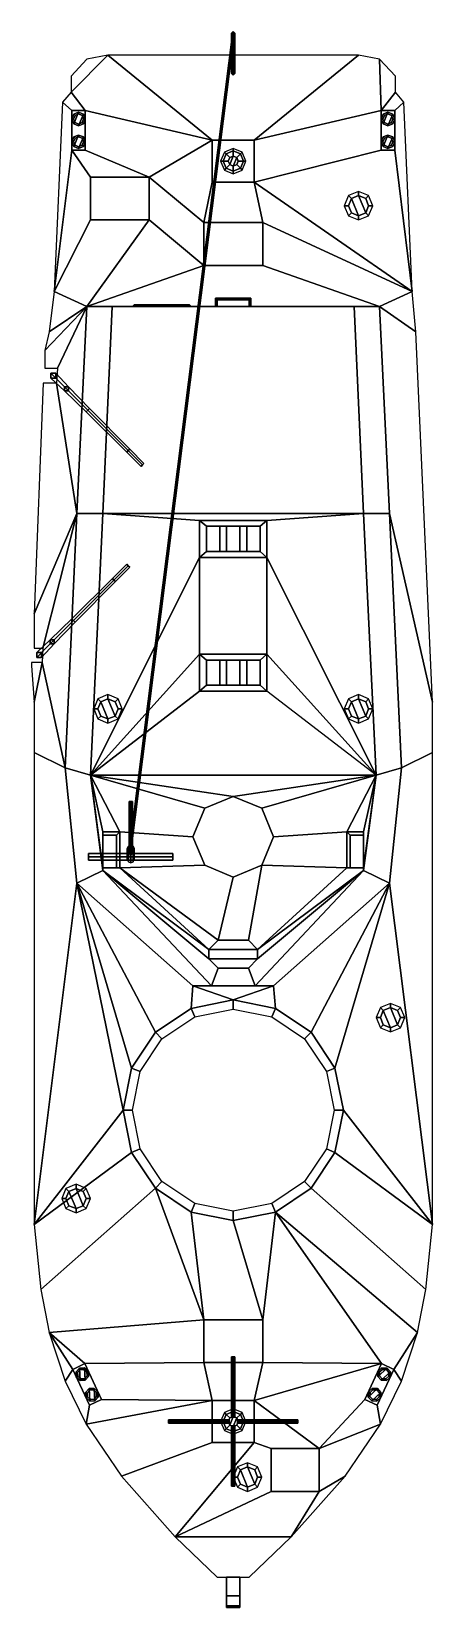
# Model space of a CAD drawing. Extents: x -2.4 to 2.4, y -9.4 to 9.3.
import ezdxf

# ---------------------------------------------------------------- set-up
doc = ezdxf.new("R2010")
doc.units = 0
doc.layers.add('SUPERSTRUCTURE', color=3, linetype='CONTINUOUS')

msp = doc.modelspace()

# ---------------------------------------------------------------- linework, layer by layer
at = {"layer": 'SUPERSTRUCTURE'}
for points in [[(0, 9.3, 2.54), (-0.01, 9.3, 2.53), (-1.23, -0.35, 4.94), (-1.22, -0.35, 4.95)], [(-0.01, 9.3, 2.53), (0, 9.3, 2.52), (-1.22, -0.35, 4.93), (-1.23, -0.35, 4.94)], [(0.01, 9.3, 2.53), (0, 9.3, 2.54), (-1.22, -0.35, 4.95), (-1.21, -0.35, 4.94)], [(0, 9.3, 2.52), (0.01, 9.3, 2.53), (-1.21, -0.35, 4.94), (-1.22, -0.35, 4.93)], [(0, 8.85, 0.71), (-0.02, 8.83, 0.71), (-0.02, 9.31, 2.55), (0, 9.33, 2.55)], [(-0.02, 9.31, 2.55), (0, 9.29, 2.55), (0.02, 9.31, 2.55), (0, 9.33, 2.55)], [(-0.02, 8.83, 0.71), (0, 8.81, 0.71), (0, 9.29, 2.55), (-0.02, 9.31, 2.55)], [(0, 8.93, 0.71), (-0.01, 8.92, 0.71), (-0.01, 9.31, 1.96), (0, 9.32, 1.96)], [(0, 9.32, 1.96), (-0.01, 9.31, 1.96), (-0.01, 9.31, 2.52), (0, 9.32, 2.52)], [(-0.01, 8.92, 0.71), (0, 8.91, 0.71), (0, 9.3, 1.96), (-0.01, 9.31, 1.96)], [(-0.01, 9.31, 1.96), (0, 9.3, 1.96), (0, 9.3, 2.52), (-0.01, 9.31, 2.52)], [(0.02, 8.83, 0.71), (0, 8.85, 0.71), (0, 9.33, 2.55), (0.02, 9.31, 2.55)], [(0.01, 8.92, 0.71), (0, 8.93, 0.71), (0, 9.32, 1.96), (0.01, 9.31, 1.96)], [(0.01, 9.31, 1.96), (0, 9.32, 1.96), (0, 9.32, 2.52), (0.01, 9.31, 2.52)], [(0, 8.81, 0.71), (0.02, 8.83, 0.71), (0.02, 9.31, 2.55), (0, 9.29, 2.55)], [(0, 8.91, 0.71), (0.01, 8.92, 0.71), (0.01, 9.31, 1.96), (0, 9.3, 1.96)], [(0, 9.3, 1.96), (0.01, 9.31, 1.96), (0.01, 9.31, 2.52), (0, 9.3, 2.52)], [(-1.49, 9.05, 0.71), (-1.74, 9, 0.71), (-1.93, 8.8, 0.71), (-1.93, 8.61, 0.71)], [(-0.25, 8.04, 0.71), (-1.49, 9.05, 0.71), (-1.93, 8.61, 0.71), (-1.76, 8.39, 0.71)], [(0.25, 8.04, 0.71), (1.49, 9.05, 0.71), (-1.49, 9.05, 0.71), (-0.25, 8.04, 0.71)], [(0.25, 8.04, 0.71), (1.76, 8.39, 0.71), (1.74, 9, 0.71), (1.49, 9.05, 0.71)], [(1.76, 8.39, 0.71), (1.93, 8.61, 0.71), (1.93, 8.8, 0.71), (1.74, 9, 0.71)], [(-2.03, 8.49, 0.71), (-2.13, 6.24, 0.71), (-1.92, 7.92, 0.71), (-1.92, 8.39, 0.71)], [(-1.76, 8.39, 0.71), (-1.93, 8.61, 0.71), (-2.03, 8.49, 0.71), (-1.92, 8.39, 0.71)], [(1.92, 8.39, 0.71), (2.03, 8.49, 0.71), (1.93, 8.61, 0.71), (1.76, 8.39, 0.71)], [(1.92, 7.92, 0.71), (2.13, 6.24, 0.71), (2.03, 8.49, 0.71), (1.92, 8.39, 0.71)], [(-1.76, 8.39, 0.73), (-1.76, 8.39, 0.71), (-1.92, 8.39, 0.71), (-1.92, 8.39, 0.73)], [(-1.92, 8.39, 0.71), (-1.92, 7.92, 0.71), (-1.92, 7.92, 0.73), (-1.92, 8.39, 0.73)], [(-1.92, 8.39, 0.73), (-1.92, 7.92, 0.73), (-1.76, 7.92, 0.73), (-1.76, 8.39, 0.73)], [(-1.897, 8.233, 0.83), (-1.84, 8.37, 0.83), (-1.897, 8.347, 0.83), (-1.92, 8.29, 0.83)], [(-1.882, 8.332, 0.81), (-1.9, 8.29, 0.81), (-1.92, 8.29, 0.83), (-1.897, 8.347, 0.83)], [(-1.9, 8.29, 0.81), (-1.882, 8.248, 0.81), (-1.897, 8.233, 0.83), (-1.92, 8.29, 0.83)], [(-1.882, 8.332, 0.73), (-1.9, 8.29, 0.73), (-1.9, 8.29, 0.81), (-1.882, 8.332, 0.81)], [(-1.9, 8.29, 0.73), (-1.882, 8.248, 0.73), (-1.882, 8.248, 0.81), (-1.9, 8.29, 0.81)], [(-1.84, 8.21, 0.83), (-1.783, 8.347, 0.83), (-1.84, 8.37, 0.83), (-1.897, 8.233, 0.83)], [(-1.84, 8.35, 0.81), (-1.882, 8.332, 0.81), (-1.897, 8.347, 0.83), (-1.84, 8.37, 0.83)], [(-1.882, 8.248, 0.81), (-1.84, 8.23, 0.81), (-1.84, 8.21, 0.83), (-1.897, 8.233, 0.83)], [(-1.84, 8.35, 0.73), (-1.882, 8.332, 0.73), (-1.882, 8.332, 0.81), (-1.84, 8.35, 0.81)], [(-1.882, 8.248, 0.73), (-1.84, 8.23, 0.73), (-1.84, 8.23, 0.81), (-1.882, 8.248, 0.81)], [(-1.798, 8.332, 0.81), (-1.84, 8.35, 0.81), (-1.84, 8.37, 0.83), (-1.783, 8.347, 0.83)], [(-1.798, 8.332, 0.73), (-1.84, 8.35, 0.73), (-1.84, 8.35, 0.81), (-1.798, 8.332, 0.81)], [(-1.783, 8.233, 0.83), (-1.76, 8.29, 0.83), (-1.783, 8.347, 0.83), (-1.84, 8.21, 0.83)], [(-1.84, 8.23, 0.73), (-1.798, 8.248, 0.73), (-1.798, 8.248, 0.81), (-1.84, 8.23, 0.81)], [(-1.84, 8.23, 0.81), (-1.798, 8.248, 0.81), (-1.783, 8.233, 0.83), (-1.84, 8.21, 0.83)], [(-1.78, 8.29, 0.81), (-1.798, 8.332, 0.81), (-1.783, 8.347, 0.83), (-1.76, 8.29, 0.83)], [(-1.78, 8.29, 0.73), (-1.798, 8.332, 0.73), (-1.798, 8.332, 0.81), (-1.78, 8.29, 0.81)], [(-1.798, 8.248, 0.73), (-1.78, 8.29, 0.73), (-1.78, 8.29, 0.81), (-1.798, 8.248, 0.81)], [(-1.798, 8.248, 0.81), (-1.78, 8.29, 0.81), (-1.76, 8.29, 0.83), (-1.783, 8.233, 0.83)], [(-1.76, 7.92, 0.73), (-1.76, 7.92, 0.71), (-1.76, 8.39, 0.71), (-1.76, 8.39, 0.73)], [(-1.76, 7.92, 0.71), (-1, 7.6, 0.71), (-0.25, 8.04, 0.71), (-1.76, 8.39, 0.71)], [(0.25, 7.54, 0.71), (1.76, 7.92, 0.71), (1.76, 8.39, 0.71), (0.25, 8.04, 0.71)], [(1.76, 8.39, 0.73), (1.76, 7.92, 0.73), (1.92, 7.92, 0.73), (1.92, 8.39, 0.73)], [(1.76, 8.39, 0.71), (1.76, 7.92, 0.71), (1.76, 7.92, 0.73), (1.76, 8.39, 0.73)], [(1.92, 8.39, 0.73), (1.92, 8.39, 0.71), (1.76, 8.39, 0.71), (1.76, 8.39, 0.73)], [(1.783, 8.233, 0.83), (1.84, 8.37, 0.83), (1.783, 8.347, 0.83), (1.76, 8.29, 0.83)], [(1.798, 8.332, 0.81), (1.78, 8.29, 0.81), (1.76, 8.29, 0.83), (1.783, 8.347, 0.83)], [(1.78, 8.29, 0.81), (1.798, 8.248, 0.81), (1.783, 8.233, 0.83), (1.76, 8.29, 0.83)], [(1.798, 8.332, 0.73), (1.78, 8.29, 0.73), (1.78, 8.29, 0.81), (1.798, 8.332, 0.81)], [(1.78, 8.29, 0.73), (1.798, 8.248, 0.73), (1.798, 8.248, 0.81), (1.78, 8.29, 0.81)], [(1.84, 8.35, 0.81), (1.798, 8.332, 0.81), (1.783, 8.347, 0.83), (1.84, 8.37, 0.83)], [(1.84, 8.21, 0.83), (1.897, 8.347, 0.83), (1.84, 8.37, 0.83), (1.783, 8.233, 0.83)], [(1.798, 8.248, 0.81), (1.84, 8.23, 0.81), (1.84, 8.21, 0.83), (1.783, 8.233, 0.83)], [(1.84, 8.35, 0.73), (1.798, 8.332, 0.73), (1.798, 8.332, 0.81), (1.84, 8.35, 0.81)], [(1.798, 8.248, 0.73), (1.84, 8.23, 0.73), (1.84, 8.23, 0.81), (1.798, 8.248, 0.81)], [(1.882, 8.332, 0.81), (1.84, 8.35, 0.81), (1.84, 8.37, 0.83), (1.897, 8.347, 0.83)], [(1.882, 8.332, 0.73), (1.84, 8.35, 0.73), (1.84, 8.35, 0.81), (1.882, 8.332, 0.81)], [(1.897, 8.233, 0.83), (1.92, 8.29, 0.83), (1.897, 8.347, 0.83), (1.84, 8.21, 0.83)], [(1.84, 8.23, 0.81), (1.882, 8.248, 0.81), (1.897, 8.233, 0.83), (1.84, 8.21, 0.83)], [(1.84, 8.23, 0.73), (1.882, 8.248, 0.73), (1.882, 8.248, 0.81), (1.84, 8.23, 0.81)], [(1.9, 8.29, 0.81), (1.882, 8.332, 0.81), (1.897, 8.347, 0.83), (1.92, 8.29, 0.83)], [(1.9, 8.29, 0.73), (1.882, 8.332, 0.73), (1.882, 8.332, 0.81), (1.9, 8.29, 0.81)], [(1.882, 8.248, 0.81), (1.9, 8.29, 0.81), (1.92, 8.29, 0.83), (1.897, 8.233, 0.83)], [(1.882, 8.248, 0.73), (1.9, 8.29, 0.73), (1.9, 8.29, 0.81), (1.882, 8.248, 0.81)], [(1.92, 7.92, 0.73), (1.92, 7.92, 0.71), (1.92, 8.39, 0.71), (1.92, 8.39, 0.73)], [(-1.897, 7.963, 0.83), (-1.84, 8.1, 0.83), (-1.897, 8.077, 0.83), (-1.92, 8.02, 0.83)], [(-1.882, 8.062, 0.81), (-1.9, 8.02, 0.81), (-1.92, 8.02, 0.83), (-1.897, 8.077, 0.83)], [(-1.882, 8.062, 0.73), (-1.9, 8.02, 0.73), (-1.9, 8.02, 0.81), (-1.882, 8.062, 0.81)], [(-1.84, 7.94, 0.83), (-1.783, 8.077, 0.83), (-1.84, 8.1, 0.83), (-1.897, 7.963, 0.83)], [(-1.84, 8.08, 0.81), (-1.882, 8.062, 0.81), (-1.897, 8.077, 0.83), (-1.84, 8.1, 0.83)], [(-1.84, 8.08, 0.73), (-1.882, 8.062, 0.73), (-1.882, 8.062, 0.81), (-1.84, 8.08, 0.81)], [(-1.798, 8.062, 0.81), (-1.84, 8.08, 0.81), (-1.84, 8.1, 0.83), (-1.783, 8.077, 0.83)], [(-1.798, 8.062, 0.73), (-1.84, 8.08, 0.73), (-1.84, 8.08, 0.81), (-1.798, 8.062, 0.81)], [(-1.783, 7.963, 0.83), (-1.76, 8.02, 0.83), (-1.783, 8.077, 0.83), (-1.84, 7.94, 0.83)], [(-1.78, 8.02, 0.81), (-1.798, 8.062, 0.81), (-1.783, 8.077, 0.83), (-1.76, 8.02, 0.83)], [(-1.78, 8.02, 0.73), (-1.798, 8.062, 0.73), (-1.798, 8.062, 0.81), (-1.78, 8.02, 0.81)], [(1.783, 7.963, 0.83), (1.84, 8.1, 0.83), (1.783, 8.077, 0.83), (1.76, 8.02, 0.83)], [(1.798, 8.062, 0.81), (1.78, 8.02, 0.81), (1.76, 8.02, 0.83), (1.783, 8.077, 0.83)], [(1.798, 8.062, 0.73), (1.78, 8.02, 0.73), (1.78, 8.02, 0.81), (1.798, 8.062, 0.81)], [(1.84, 7.94, 0.83), (1.897, 8.077, 0.83), (1.84, 8.1, 0.83), (1.783, 7.963, 0.83)], [(1.84, 8.08, 0.81), (1.798, 8.062, 0.81), (1.783, 8.077, 0.83), (1.84, 8.1, 0.83)], [(1.84, 8.08, 0.73), (1.798, 8.062, 0.73), (1.798, 8.062, 0.81), (1.84, 8.08, 0.81)], [(1.882, 8.062, 0.81), (1.84, 8.08, 0.81), (1.84, 8.1, 0.83), (1.897, 8.077, 0.83)], [(1.882, 8.062, 0.73), (1.84, 8.08, 0.73), (1.84, 8.08, 0.81), (1.882, 8.062, 0.81)], [(1.897, 7.963, 0.83), (1.92, 8.02, 0.83), (1.897, 8.077, 0.83), (1.84, 7.94, 0.83)], [(1.9, 8.02, 0.81), (1.882, 8.062, 0.81), (1.897, 8.077, 0.83), (1.92, 8.02, 0.83)], [(1.9, 8.02, 0.73), (1.882, 8.062, 0.73), (1.882, 8.062, 0.81), (1.9, 8.02, 0.81)], [(-1.92, 7.92, 0.71), (-2.13, 6.24, 0.71), (-1.7, 7.09, 0.71), (-1.7, 7.6, 0.71)], [(-1.9, 8.02, 0.81), (-1.882, 7.978, 0.81), (-1.897, 7.963, 0.83), (-1.92, 8.02, 0.83)], [(-1.92, 7.92, 0.73), (-1.92, 7.92, 0.71), (-1.76, 7.92, 0.71), (-1.76, 7.92, 0.73)], [(-1.92, 7.92, 0.71), (-1.7, 7.6, 0.71), (-1, 7.6, 0.71), (-1.76, 7.92, 0.71)], [(-1.9, 8.02, 0.73), (-1.882, 7.978, 0.73), (-1.882, 7.978, 0.81), (-1.9, 8.02, 0.81)], [(-1.882, 7.978, 0.81), (-1.84, 7.96, 0.81), (-1.84, 7.94, 0.83), (-1.897, 7.963, 0.83)], [(-1.882, 7.978, 0.73), (-1.84, 7.96, 0.73), (-1.84, 7.96, 0.81), (-1.882, 7.978, 0.81)], [(-1.84, 7.96, 0.73), (-1.798, 7.978, 0.73), (-1.798, 7.978, 0.81), (-1.84, 7.96, 0.81)], [(-1.84, 7.96, 0.81), (-1.798, 7.978, 0.81), (-1.783, 7.963, 0.83), (-1.84, 7.94, 0.83)], [(-1.798, 7.978, 0.73), (-1.78, 8.02, 0.73), (-1.78, 8.02, 0.81), (-1.798, 7.978, 0.81)], [(-1.798, 7.978, 0.81), (-1.78, 8.02, 0.81), (-1.76, 8.02, 0.83), (-1.783, 7.963, 0.83)], [(-0.35, 7.06, 0.71), (-0.25, 7.54, 0.71), (-0.25, 8.04, 0.71), (-1, 7.6, 0.71)], [(-0.25, 8.04, 0.71), (-0.25, 7.54, 0.71), (-0.25, 7.54, 0.74), (-0.25, 8.04, 0.74)], [(0.25, 8.04, 0.74), (0.25, 8.04, 0.71), (-0.25, 8.04, 0.71), (-0.25, 8.04, 0.74)], [(-0.25, 8.04, 0.74), (-0.25, 7.54, 0.74), (0.25, 7.54, 0.74), (0.25, 8.04, 0.74)], [(-0.106, 7.896, 0.74), (-0.15, 7.79, 0.74), (-0.12, 7.79, 0.78), (-0.085, 7.875, 0.78)], [(-0.085, 7.875, 0.78), (-0.12, 7.79, 0.78), (-0.06, 7.79, 0.95), (-0.042, 7.832, 0.95)], [(0, 7.94, 0.74), (-0.106, 7.896, 0.74), (-0.085, 7.875, 0.78), (0, 7.91, 0.78)], [(0, 7.91, 0.78), (-0.085, 7.875, 0.78), (-0.042, 7.832, 0.95), (0, 7.85, 0.95)], [(0.106, 7.896, 0.74), (0, 7.94, 0.74), (0, 7.91, 0.78), (0.085, 7.875, 0.78)], [(0.085, 7.875, 0.78), (0, 7.91, 0.78), (0, 7.85, 0.95), (0.042, 7.832, 0.95)], [(0.12, 7.79, 0.78), (0.085, 7.875, 0.78), (0.042, 7.832, 0.95), (0.06, 7.79, 0.95)], [(0.15, 7.79, 0.74), (0.106, 7.896, 0.74), (0.085, 7.875, 0.78), (0.12, 7.79, 0.78)], [(0.25, 7.54, 0.74), (0.25, 7.54, 0.71), (0.25, 8.04, 0.71), (0.25, 8.04, 0.74)], [(1.76, 7.92, 0.71), (0.25, 7.54, 0.71), (2.13, 6.24, 0.71), (1.92, 7.92, 0.71)], [(1.78, 8.02, 0.81), (1.798, 7.978, 0.81), (1.783, 7.963, 0.83), (1.76, 8.02, 0.83)], [(1.76, 7.92, 0.73), (1.76, 7.92, 0.71), (1.92, 7.92, 0.71), (1.92, 7.92, 0.73)], [(1.78, 8.02, 0.73), (1.798, 7.978, 0.73), (1.798, 7.978, 0.81), (1.78, 8.02, 0.81)], [(1.798, 7.978, 0.81), (1.84, 7.96, 0.81), (1.84, 7.94, 0.83), (1.783, 7.963, 0.83)], [(1.798, 7.978, 0.73), (1.84, 7.96, 0.73), (1.84, 7.96, 0.81), (1.798, 7.978, 0.81)], [(1.84, 7.96, 0.73), (1.882, 7.978, 0.73), (1.882, 7.978, 0.81), (1.84, 7.96, 0.81)], [(1.84, 7.96, 0.81), (1.882, 7.978, 0.81), (1.897, 7.963, 0.83), (1.84, 7.94, 0.83)], [(1.882, 7.978, 0.73), (1.9, 8.02, 0.73), (1.9, 8.02, 0.81), (1.882, 7.978, 0.81)], [(1.882, 7.978, 0.81), (1.9, 8.02, 0.81), (1.92, 8.02, 0.83), (1.897, 7.963, 0.83)], [(-0.15, 7.79, 0.74), (-0.106, 7.684, 0.74), (-0.085, 7.705, 0.78), (-0.12, 7.79, 0.78)], [(-0.12, 7.79, 0.78), (-0.085, 7.705, 0.78), (-0.042, 7.748, 0.95), (-0.06, 7.79, 0.95)], [(-0.106, 7.684, 0.74), (0, 7.64, 0.74), (0, 7.67, 0.78), (-0.085, 7.705, 0.78)], [(-0.085, 7.705, 0.78), (0, 7.67, 0.78), (0, 7.73, 0.95), (-0.042, 7.748, 0.95)], [(-0.042, 7.748, 1.01), (0, 7.85, 1.01), (-0.042, 7.832, 1.01), (-0.06, 7.79, 1.01)], [(-0.042, 7.832, 0.95), (-0.06, 7.79, 0.95), (-0.06, 7.79, 1.01), (-0.042, 7.832, 1.01)], [(-0.06, 7.79, 0.95), (-0.042, 7.748, 0.95), (-0.042, 7.748, 1.01), (-0.06, 7.79, 1.01)], [(0, 7.85, 0.95), (-0.042, 7.832, 0.95), (-0.042, 7.832, 1.01), (0, 7.85, 1.01)], [(0, 7.73, 1.01), (0.042, 7.832, 1.01), (0, 7.85, 1.01), (-0.042, 7.748, 1.01)], [(-0.042, 7.748, 0.95), (0, 7.73, 0.95), (0, 7.73, 1.01), (-0.042, 7.748, 1.01)], [(0.042, 7.832, 0.95), (0, 7.85, 0.95), (0, 7.85, 1.01), (0.042, 7.832, 1.01)], [(0.042, 7.748, 1.01), (0.06, 7.79, 1.01), (0.042, 7.832, 1.01), (0, 7.73, 1.01)], [(0, 7.67, 0.78), (0.085, 7.705, 0.78), (0.042, 7.748, 0.95), (0, 7.73, 0.95)], [(0, 7.73, 0.95), (0.042, 7.748, 0.95), (0.042, 7.748, 1.01), (0, 7.73, 1.01)], [(0, 7.64, 0.74), (0.106, 7.684, 0.74), (0.085, 7.705, 0.78), (0, 7.67, 0.78)], [(0.06, 7.79, 0.95), (0.042, 7.832, 0.95), (0.042, 7.832, 1.01), (0.06, 7.79, 1.01)], [(0.085, 7.705, 0.78), (0.12, 7.79, 0.78), (0.06, 7.79, 0.95), (0.042, 7.748, 0.95)], [(0.042, 7.748, 0.95), (0.06, 7.79, 0.95), (0.06, 7.79, 1.01), (0.042, 7.748, 1.01)], [(0.106, 7.684, 0.74), (0.15, 7.79, 0.74), (0.12, 7.79, 0.78), (0.085, 7.705, 0.78)], [(-1.7, 7.6, 0.77), (-1.7, 7.09, 0.77), (-1, 7.09, 0.77), (-1, 7.6, 0.77)], [(-1.7, 7.6, 0.71), (-1.7, 7.09, 0.71), (-1.7, 7.09, 0.77), (-1.7, 7.6, 0.77)], [(-1, 7.6, 0.77), (-1, 7.6, 0.71), (-1.7, 7.6, 0.71), (-1.7, 7.6, 0.77)], [(-1, 7.09, 0.77), (-1, 7.09, 0.71), (-1, 7.6, 0.71), (-1, 7.6, 0.77)], [(-1, 7.09, 0.71), (-0.35, 6.55, 0.71), (-0.35, 7.06, 0.71), (-1, 7.6, 0.71)], [(0.35, 7.06, 0.71), (0.25, 7.54, 0.71), (-0.25, 7.54, 0.71), (-0.35, 7.06, 0.71)], [(-0.25, 7.54, 0.74), (-0.25, 7.54, 0.71), (0.25, 7.54, 0.71), (0.25, 7.54, 0.74)], [(2.13, 6.24, 0.71), (2.13, 6.24, 0.71), (0.25, 7.54, 0.71), (0.35, 7.06, 0.71)], [(1.37, 7.38, 0.73), (1.32, 7.26, 0.73), (1.37, 7.26, 0.78), (1.405, 7.345, 0.78)], [(1.49, 7.43, 0.73), (1.37, 7.38, 0.73), (1.405, 7.345, 0.78), (1.49, 7.38, 0.78)], [(1.405, 7.345, 0.71), (1.37, 7.26, 0.71), (1.37, 7.26, 0.73), (1.405, 7.345, 0.73)], [(1.37, 7.26, 0.78), (1.405, 7.175, 0.78), (1.49, 7.14, 0.78), (1.405, 7.345, 0.78)], [(1.49, 7.38, 0.71), (1.405, 7.345, 0.71), (1.405, 7.345, 0.73), (1.49, 7.38, 0.73)], [(1.405, 7.345, 0.78), (1.49, 7.14, 0.78), (1.575, 7.175, 0.78), (1.49, 7.38, 0.78)], [(1.61, 7.38, 0.73), (1.49, 7.43, 0.73), (1.49, 7.38, 0.78), (1.575, 7.345, 0.78)], [(1.575, 7.345, 0.71), (1.49, 7.38, 0.71), (1.49, 7.38, 0.73), (1.575, 7.345, 0.73)], [(1.49, 7.38, 0.78), (1.575, 7.175, 0.78), (1.61, 7.26, 0.78), (1.575, 7.345, 0.78)], [(1.66, 7.26, 0.73), (1.61, 7.38, 0.73), (1.575, 7.345, 0.78), (1.61, 7.26, 0.78)], [(1.61, 7.26, 0.71), (1.575, 7.345, 0.71), (1.575, 7.345, 0.73), (1.61, 7.26, 0.73)], [(1.32, 7.26, 0.73), (1.37, 7.14, 0.73), (1.405, 7.175, 0.78), (1.37, 7.26, 0.78)], [(1.37, 7.26, 0.71), (1.405, 7.175, 0.71), (1.405, 7.175, 0.73), (1.37, 7.26, 0.73)], [(1.37, 7.14, 0.73), (1.49, 7.09, 0.73), (1.49, 7.14, 0.78), (1.405, 7.175, 0.78)], [(1.405, 7.175, 0.71), (1.49, 7.14, 0.71), (1.49, 7.14, 0.73), (1.405, 7.175, 0.73)], [(1.49, 7.09, 0.73), (1.61, 7.14, 0.73), (1.575, 7.175, 0.78), (1.49, 7.14, 0.78)], [(1.49, 7.14, 0.71), (1.575, 7.175, 0.71), (1.575, 7.175, 0.73), (1.49, 7.14, 0.73)], [(1.61, 7.14, 0.73), (1.66, 7.26, 0.73), (1.61, 7.26, 0.78), (1.575, 7.175, 0.78)], [(1.575, 7.175, 0.71), (1.61, 7.26, 0.71), (1.61, 7.26, 0.73), (1.575, 7.175, 0.73)], [(-1.7, 7.09, 0.71), (-2.13, 6.24, 0.71), (-1.74, 6.06, 0.71), (-1, 7.09, 0.71)], [(-1.74, 6.06, 0.71), (-1.74, 6.06, 0.71), (-0.35, 6.55, 0.71), (-1, 7.09, 0.71)], [(-1.7, 7.09, 0.77), (-1.7, 7.09, 0.71), (-1, 7.09, 0.71), (-1, 7.09, 0.77)], [(-0.35, 7.06, 0.71), (-0.35, 6.55, 0.71), (-0.35, 6.55, 0.77), (-0.35, 7.06, 0.77)], [(0.35, 7.06, 0.77), (0.35, 7.06, 0.71), (-0.35, 7.06, 0.71), (-0.35, 7.06, 0.77)], [(-0.35, 7.06, 0.77), (-0.35, 6.55, 0.77), (0.35, 6.55, 0.77), (0.35, 7.06, 0.77)], [(0.35, 6.55, 0.77), (0.35, 6.55, 0.71), (0.35, 7.06, 0.71), (0.35, 7.06, 0.77)], [(0.35, 6.55, 0.71), (1.74, 6.06, 0.71), (2.13, 6.24, 0.71), (0.35, 7.06, 0.71)], [(-0.35, 6.55, 0.71), (-1.74, 6.06, 0.71), (1.74, 6.06, 0.71), (0.35, 6.55, 0.71)], [(-0.35, 6.55, 0.77), (-0.35, 6.55, 0.71), (0.35, 6.55, 0.71), (0.35, 6.55, 0.77)], [(-1.74, 6.06, 0.71), (-1.74, 6.06, 0.71), (-2.13, 6.24, 0.71), (-2.19, 5.76, 0.71)], [(1.74, 6.06, 0.71), (2.17, 5.76, 0.71), (2.13, 6.24, 0.71), (1.74, 6.06, 0.71)], [(-2.092, 5.33, 0.71), (-1.74, 6.06, 0.71), (-2.24, 5.54, 0.71), (-2.24, 5.33, 0.71)], [(-1.74, 6.06, 0.71), (-1.74, 6.06, 0.71), (-2.19, 5.76, 0.71), (-2.24, 5.54, 0.71)], [(-1.86, 3.6, 0.71), (-1.74, 6.06, 0.71), (-2.092, 5.33, 0.71), (-2.102, 5.15, 0.71)], [(-1.74, 6.06, 0.71), (-1.86, 3.6, 0.71), (-1.55, 3.6, 1.87), (-1.44, 6.06, 1.87)], [(-1.74, 6.06, 0.71), (-1.44, 6.06, 1.87), (-1.2, 6.06, 1.75), (-1.2, 6.06, 0.81)], [(-1.18, 6.06, 0.79), (-1.74, 6.06, 0.71), (-1.2, 6.06, 0.81)], [(-1.74, 6.06, 0.71), (-1.18, 6.06, 0.79), (-0.52, 6.06, 0.79), (1.74, 6.06, 0.71)], [(-1.44, 6.06, 1.87), (-1.55, 3.6, 1.87), (1.55, 3.6, 1.87), (1.44, 6.06, 1.87)], [(1.44, 6.06, 1.87), (-0.52, 6.06, 1.77), (-1.18, 6.06, 1.77), (-1.44, 6.06, 1.87)], [(-1.2, 6.06, 1.75), (-1.44, 6.06, 1.87), (-1.18, 6.06, 1.77), (-1.2, 6.06, 1.75)], [(-1.2, 6.06, 0.81), (-1.2, 6.06, 1.75), (-1.18, 6.08, 1.75), (-1.18, 6.08, 0.81)], [(-1.18, 6.08, 1.75), (-1.2, 6.06, 1.75), (-1.18, 6.06, 1.77), (-1.18, 6.08, 1.75)], [(-1.18, 6.06, 0.79), (-1.2, 6.06, 0.81), (-1.18, 6.08, 0.81)], [(-1.18, 6.08, 0.81), (-1.18, 6.08, 1.75), (-0.52, 6.08, 1.75), (-0.52, 6.08, 0.81)], [(-1.18, 6.08, 1.75), (-1.18, 6.06, 1.77), (-0.52, 6.06, 1.77), (-0.52, 6.08, 1.75)], [(-1.18, 6.06, 0.79), (-1.18, 6.08, 0.81), (-0.52, 6.08, 0.81), (-0.52, 6.06, 0.79)], [(-0.52, 6.08, 0.81), (-0.52, 6.08, 1.75), (-0.5, 6.06, 1.75), (-0.5, 6.06, 0.81)], [(-0.52, 6.08, 0.81), (-0.52, 6.08, 0.81), (-0.5, 6.06, 0.81), (-0.52, 6.06, 0.79)], [(-0.52, 6.08, 1.75), (-0.52, 6.06, 1.77), (-0.5, 6.06, 1.75), (-0.52, 6.08, 1.75)], [(-0.5, 6.06, 1.75), (-0.52, 6.06, 1.77), (1.44, 6.06, 1.87), (-0.5, 6.06, 1.75)], [(-0.5, 6.06, 0.81), (-0.5, 6.06, 0.81), (1.74, 6.06, 0.71), (-0.52, 6.06, 0.79)], [(-0.5, 6.06, 0.81), (-0.5, 6.06, 1.75), (1.44, 6.06, 1.87), (1.74, 6.06, 0.71)], [(-0.2, 6.15, 0.91), (-0.21, 6.16, 0.9), (-0.21, 6.06, 0.9), (-0.2, 6.06, 0.91)], [(-0.21, 6.16, 0.9), (-0.2, 6.15, 0.89), (-0.2, 6.06, 0.89), (-0.21, 6.06, 0.9)], [(-0.21, 6.16, 0.9), (-0.2, 6.15, 0.91), (0.2, 6.15, 0.91), (0.21, 6.16, 0.9)], [(-0.2, 6.15, 0.89), (-0.21, 6.16, 0.9), (0.21, 6.16, 0.9), (0.2, 6.15, 0.89)], [(-0.2, 6.15, 1.81), (-0.21, 6.16, 1.8), (-0.21, 6.06, 1.8), (-0.2, 6.06, 1.81)], [(-0.21, 6.16, 1.8), (-0.2, 6.15, 1.79), (-0.2, 6.06, 1.79), (-0.21, 6.06, 1.8)], [(-0.21, 6.16, 1.8), (-0.2, 6.15, 1.81), (0.2, 6.15, 1.81), (0.21, 6.16, 1.8)], [(-0.2, 6.15, 1.79), (-0.21, 6.16, 1.8), (0.21, 6.16, 1.8), (0.2, 6.15, 1.79)], [(-0.21, 6.16, 1.2), (-0.2, 6.15, 1.21), (0.2, 6.15, 1.21), (0.21, 6.16, 1.2)], [(-0.2, 6.15, 1.19), (-0.21, 6.16, 1.2), (0.21, 6.16, 1.2), (0.2, 6.15, 1.19)], [(-0.2, 6.15, 1.21), (-0.21, 6.16, 1.2), (-0.21, 6.06, 1.2), (-0.2, 6.06, 1.21)], [(-0.21, 6.16, 1.2), (-0.2, 6.15, 1.19), (-0.2, 6.06, 1.19), (-0.21, 6.06, 1.2)], [(-0.2, 6.15, 1.51), (-0.21, 6.16, 1.5), (-0.21, 6.06, 1.5), (-0.2, 6.06, 1.51)], [(-0.21, 6.16, 1.5), (-0.2, 6.15, 1.49), (-0.2, 6.06, 1.49), (-0.21, 6.06, 1.5)], [(-0.21, 6.16, 1.5), (-0.2, 6.15, 1.51), (0.2, 6.15, 1.51), (0.21, 6.16, 1.5)], [(-0.2, 6.15, 1.49), (-0.21, 6.16, 1.5), (0.21, 6.16, 1.5), (0.2, 6.15, 1.49)], [(-0.19, 6.14, 0.9), (-0.2, 6.15, 0.91), (-0.2, 6.06, 0.91), (-0.19, 6.06, 0.9)], [(-0.2, 6.15, 0.89), (-0.19, 6.14, 0.9), (-0.19, 6.06, 0.9), (-0.2, 6.06, 0.89)], [(-0.2, 6.15, 0.91), (-0.19, 6.14, 0.9), (0.19, 6.14, 0.9), (0.2, 6.15, 0.91)], [(-0.19, 6.14, 0.9), (-0.2, 6.15, 0.89), (0.2, 6.15, 0.89), (0.19, 6.14, 0.9)], [(-0.19, 6.14, 1.8), (-0.2, 6.15, 1.81), (-0.2, 6.06, 1.81), (-0.19, 6.06, 1.8)], [(-0.2, 6.15, 1.79), (-0.19, 6.14, 1.8), (-0.19, 6.06, 1.8), (-0.2, 6.06, 1.79)], [(-0.2, 6.15, 1.81), (-0.19, 6.14, 1.8), (0.19, 6.14, 1.8), (0.2, 6.15, 1.81)], [(-0.19, 6.14, 1.8), (-0.2, 6.15, 1.79), (0.2, 6.15, 1.79), (0.19, 6.14, 1.8)], [(-0.2, 6.15, 1.21), (-0.19, 6.14, 1.2), (0.19, 6.14, 1.2), (0.2, 6.15, 1.21)], [(-0.19, 6.14, 1.2), (-0.2, 6.15, 1.19), (0.2, 6.15, 1.19), (0.19, 6.14, 1.2)], [(-0.19, 6.14, 1.2), (-0.2, 6.15, 1.21), (-0.2, 6.06, 1.21), (-0.19, 6.06, 1.2)], [(-0.2, 6.15, 1.19), (-0.19, 6.14, 1.2), (-0.19, 6.06, 1.2), (-0.2, 6.06, 1.19)], [(-0.19, 6.14, 1.5), (-0.2, 6.15, 1.51), (-0.2, 6.06, 1.51), (-0.19, 6.06, 1.5)], [(-0.2, 6.15, 1.49), (-0.19, 6.14, 1.5), (-0.19, 6.06, 1.5), (-0.2, 6.06, 1.49)], [(-0.2, 6.15, 1.51), (-0.19, 6.14, 1.5), (0.19, 6.14, 1.5), (0.2, 6.15, 1.51)], [(-0.19, 6.14, 1.5), (-0.2, 6.15, 1.49), (0.2, 6.15, 1.49), (0.19, 6.14, 1.5)], [(0.2, 6.15, 0.91), (0.19, 6.14, 0.9), (0.19, 6.06, 0.9), (0.2, 6.06, 0.91)], [(0.19, 6.14, 0.9), (0.2, 6.15, 0.89), (0.2, 6.06, 0.89), (0.19, 6.06, 0.9)], [(0.2, 6.15, 1.81), (0.19, 6.14, 1.8), (0.19, 6.06, 1.8), (0.2, 6.06, 1.81)], [(0.19, 6.14, 1.8), (0.2, 6.15, 1.79), (0.2, 6.06, 1.79), (0.19, 6.06, 1.8)], [(0.2, 6.15, 1.21), (0.19, 6.14, 1.2), (0.19, 6.06, 1.2), (0.2, 6.06, 1.21)], [(0.19, 6.14, 1.2), (0.2, 6.15, 1.19), (0.2, 6.06, 1.19), (0.19, 6.06, 1.2)], [(0.2, 6.15, 1.51), (0.19, 6.14, 1.5), (0.19, 6.06, 1.5), (0.2, 6.06, 1.51)], [(0.19, 6.14, 1.5), (0.2, 6.15, 1.49), (0.2, 6.06, 1.49), (0.19, 6.06, 1.5)], [(0.21, 6.16, 0.9), (0.2, 6.15, 0.91), (0.2, 6.06, 0.91), (0.21, 6.06, 0.9)], [(0.2, 6.15, 0.89), (0.21, 6.16, 0.9), (0.21, 6.06, 0.9), (0.2, 6.06, 0.89)], [(0.21, 6.16, 1.8), (0.2, 6.15, 1.81), (0.2, 6.06, 1.81), (0.21, 6.06, 1.8)], [(0.2, 6.15, 1.79), (0.21, 6.16, 1.8), (0.21, 6.06, 1.8), (0.2, 6.06, 1.79)], [(0.21, 6.16, 1.2), (0.2, 6.15, 1.21), (0.2, 6.06, 1.21), (0.21, 6.06, 1.2)], [(0.2, 6.15, 1.19), (0.21, 6.16, 1.2), (0.21, 6.06, 1.2), (0.2, 6.06, 1.19)], [(0.21, 6.16, 1.5), (0.2, 6.15, 1.51), (0.2, 6.06, 1.51), (0.21, 6.06, 1.5)], [(0.2, 6.15, 1.49), (0.21, 6.16, 1.5), (0.21, 6.06, 1.5), (0.2, 6.06, 1.49)], [(1.55, 3.6, 1.87), (1.86, 3.6, 0.71), (1.74, 6.06, 0.71), (1.44, 6.06, 1.87)], [(1.86, 3.6, 0.71), (2.37, 1.36, 0.71), (2.17, 5.76, 0.71), (1.74, 6.06, 0.71)], [(-2.168, 5.268, 0.54), (-2.168, 5.212, 0.54), (-2.168, 5.212, 2.17), (-2.168, 5.268, 2.17)], [(-2.112, 5.268, 0.54), (-2.168, 5.268, 0.54), (-2.168, 5.268, 2.17), (-2.112, 5.268, 2.17)], [(-2.168, 5.268, 2.17), (-2.168, 5.212, 2.17), (-2.009, 5.06, 2.6), (-2.009, 5.109, 2.6)], [(-2.112, 5.268, 2.17), (-2.168, 5.268, 2.17), (-2.009, 5.109, 2.6), (-1.96, 5.109, 2.6)], [(-2.112, 5.212, 0.54), (-2.112, 5.268, 0.54), (-2.112, 5.268, 2.17), (-2.112, 5.212, 2.17)], [(-2.112, 5.212, 2.17), (-2.112, 5.268, 2.17), (-1.96, 5.109, 2.6), (-1.96, 5.06, 2.6)], [(-1.86, 3.6, 0.71), (-2.102, 5.15, 0.71), (-2.26, 5.15, 0.71), (-2.37, 2.41, 0.71)], [(-2.168, 5.212, 0.54), (-2.112, 5.212, 0.54), (-2.112, 5.212, 2.17), (-2.168, 5.212, 2.17)], [(-2.168, 5.212, 2.17), (-2.112, 5.212, 2.17), (-1.96, 5.06, 2.6), (-2.009, 5.06, 2.6)], [(-2.009, 5.109, 2.6), (-2.009, 5.06, 2.6), (-1.751, 4.809, 2.85), (-1.73, 4.83, 2.88)], [(-1.96, 5.109, 2.6), (-2.009, 5.109, 2.6), (-1.73, 4.83, 2.88), (-1.709, 4.851, 2.85)], [(-2.009, 5.06, 2.6), (-1.96, 5.06, 2.6), (-1.73, 4.83, 2.82), (-1.751, 4.809, 2.85)], [(-1.96, 5.06, 2.6), (-1.96, 5.109, 2.6), (-1.709, 4.851, 2.85), (-1.73, 4.83, 2.82)], [(-1.73, 4.83, 2.88), (-1.751, 4.809, 2.85), (-1.267, 4.331, 2.97), (-1.249, 4.349, 2.995)], [(-1.751, 4.809, 2.85), (-1.73, 4.83, 2.82), (-1.249, 4.349, 2.945), (-1.267, 4.331, 2.97)], [(-1.709, 4.851, 2.85), (-1.73, 4.83, 2.88), (-1.249, 4.349, 2.995), (-1.231, 4.367, 2.97)], [(-1.73, 4.83, 2.82), (-1.709, 4.851, 2.85), (-1.231, 4.367, 2.97), (-1.249, 4.349, 2.945)], [(-1.079, 4.179, 2.945), (-1.097, 4.162, 2.97), (-1.267, 4.331, 2.97), (-1.249, 4.349, 2.945)], [(-1.097, 4.162, 2.97), (-1.079, 4.179, 2.995), (-1.249, 4.349, 2.995), (-1.267, 4.331, 2.97)], [(-1.062, 4.197, 2.97), (-1.079, 4.179, 2.945), (-1.249, 4.349, 2.945), (-1.231, 4.367, 2.97)], [(-1.079, 4.179, 2.995), (-1.062, 4.197, 2.97), (-1.231, 4.367, 2.97), (-1.249, 4.349, 2.995)], [(-1.097, 4.162, 2.97), (-1.079, 4.179, 2.945), (-1.062, 4.197, 2.97), (-1.079, 4.179, 2.995)], [(-1.86, 3.6, 0.71), (-2.37, 2.41, 0.71), (-2.37, 2, 0.71), (-2.267, 2, 0.71)], [(-1.86, 3.6, 0.71), (-2.267, 2, 0.71), (-2.275, 1.83, 0.71), (-2, 0.58, 0.71)], [(-1.55, 3.6, 1.87), (-1.86, 3.6, 0.71), (-2, 0.58, 0.71), (-1.7, 0.49, 1.87)], [(-1.55, 3.6, 1.87), (-1.7, 0.49, 1.87), (-0.4, 3.08, 1.87), (-0.4, 3.52, 1.87)], [(0.4, 3.52, 1.87), (1.55, 3.6, 1.87), (-1.55, 3.6, 1.87), (-0.4, 3.52, 1.87)], [(0.4, 3.52, 1.87), (0.4, 3.08, 1.87), (1.7, 0.49, 1.87), (1.55, 3.6, 1.87)], [(2, 0.58, 0.71), (1.86, 3.6, 0.71), (1.55, 3.6, 1.87), (1.7, 0.49, 1.87)], [(2.37, 0.76, 0.71), (2.37, 1.36, 0.71), (1.86, 3.6, 0.71), (2, 0.58, 0.71)], [(-0.4, 3.52, 1.87), (-0.4, 3.52, 1.88), (0.4, 3.52, 1.88), (0.4, 3.52, 1.87)], [(-0.4, 3.52, 1.87), (-0.4, 3.08, 1.87), (-0.4, 3.08, 1.91), (-0.4, 3.52, 1.88)], [(-0.4, 3.52, 1.88), (-0.4, 3.08, 1.91), (-0.32, 3.15, 1.905), (-0.32, 3.45, 1.885)], [(-0.4, 3.52, 1.88), (-0.32, 3.45, 1.885), (0.32, 3.45, 1.885), (0.4, 3.52, 1.88)], [(-0.32, 3.15, 1.87), (-0.16, 3.15, 1.87), (-0.16, 3.45, 1.87), (-0.32, 3.45, 1.87)], [(-0.32, 3.45, 1.87), (-0.16, 3.45, 1.87), (-0.16, 3.45, 1.885), (-0.32, 3.45, 1.885)], [(-0.32, 3.45, 1.885), (-0.32, 3.15, 1.905), (-0.32, 3.15, 1.87), (-0.32, 3.45, 1.87)], [(-0.16, 3.45, 1.87), (-0.16, 3.15, 1.87), (-0.16, 3.15, 1.905), (-0.16, 3.45, 1.885)], [(-0.16, 3.45, 1.885), (-0.16, 3.15, 1.905), (-0.08, 3.15, 1.905), (-0.08, 3.45, 1.885)], [(-0.08, 3.45, 1.885), (-0.08, 3.15, 1.905), (-0.08, 3.15, 1.87), (-0.08, 3.45, 1.87)], [(-0.08, 3.45, 1.87), (0.08, 3.45, 1.87), (0.08, 3.45, 1.885), (-0.08, 3.45, 1.885)], [(-0.08, 3.15, 1.87), (0.08, 3.15, 1.87), (0.08, 3.45, 1.87), (-0.08, 3.45, 1.87)], [(0.08, 3.45, 1.87), (0.08, 3.15, 1.87), (0.08, 3.15, 1.905), (0.08, 3.45, 1.885)], [(0.08, 3.45, 1.885), (0.08, 3.15, 1.905), (0.16, 3.15, 1.905), (0.16, 3.45, 1.885)], [(0.16, 3.15, 1.87), (0.32, 3.15, 1.87), (0.32, 3.45, 1.87), (0.16, 3.45, 1.87)], [(0.16, 3.45, 1.87), (0.32, 3.45, 1.87), (0.32, 3.45, 1.885), (0.16, 3.45, 1.885)], [(0.16, 3.45, 1.885), (0.16, 3.15, 1.905), (0.16, 3.15, 1.87), (0.16, 3.45, 1.87)], [(0.32, 3.45, 1.885), (0.32, 3.15, 1.905), (0.4, 3.08, 1.91), (0.4, 3.52, 1.88)], [(0.32, 3.45, 1.87), (0.32, 3.15, 1.87), (0.32, 3.15, 1.905), (0.32, 3.45, 1.885)], [(0.4, 3.52, 1.88), (0.4, 3.08, 1.91), (0.4, 3.08, 1.87), (0.4, 3.52, 1.87)], [(-1.7, 0.49, 1.87), (-1.7, 0.49, 1.87), (-0.4, 1.93, 1.87), (-0.4, 3.08, 1.87)], [(-1.249, 2.981, 2.995), (-1.267, 2.998, 2.97), (-1.437, 2.829, 2.97), (-1.419, 2.811, 2.995)], [(-1.267, 2.998, 2.97), (-1.249, 2.981, 2.945), (-1.419, 2.811, 2.945), (-1.437, 2.829, 2.97)], [(-1.232, 2.963, 2.97), (-1.249, 2.981, 2.945), (-1.267, 2.998, 2.97), (-1.249, 2.981, 2.995)], [(-0.32, 3.15, 1.905), (-0.4, 3.08, 1.91), (0.4, 3.08, 1.91), (0.32, 3.15, 1.905)], [(-0.4, 3.08, 1.91), (-0.4, 3.08, 1.87), (0.4, 3.08, 1.87), (0.4, 3.08, 1.91)], [(-0.4, 3.08, 1.87), (-0.4, 1.93, 1.87), (0.4, 1.93, 1.87), (0.4, 3.08, 1.87)], [(-0.32, 3.15, 1.905), (-0.16, 3.15, 1.905), (-0.16, 3.15, 1.87), (-0.32, 3.15, 1.87)], [(-0.08, 3.15, 1.905), (0.08, 3.15, 1.905), (0.08, 3.15, 1.87), (-0.08, 3.15, 1.87)], [(0.16, 3.15, 1.905), (0.32, 3.15, 1.905), (0.32, 3.15, 1.87), (0.16, 3.15, 1.87)], [(0.4, 3.08, 1.87), (0.4, 1.93, 1.87), (1.7, 0.49, 1.87)], [(-1.9, 2.33, 2.82), (-1.921, 2.351, 2.85), (-1.437, 2.829, 2.97), (-1.419, 2.811, 2.945)], [(-1.921, 2.351, 2.85), (-1.9, 2.33, 2.88), (-1.419, 2.811, 2.995), (-1.437, 2.829, 2.97)], [(-1.879, 2.309, 2.85), (-1.9, 2.33, 2.82), (-1.419, 2.811, 2.945), (-1.401, 2.793, 2.97)], [(-1.9, 2.33, 2.88), (-1.879, 2.309, 2.85), (-1.401, 2.793, 2.97), (-1.419, 2.811, 2.995)], [(-1.232, 2.963, 2.97), (-1.249, 2.981, 2.995), (-1.419, 2.811, 2.995), (-1.401, 2.793, 2.97)], [(-1.249, 2.981, 2.945), (-1.232, 2.963, 2.97), (-1.401, 2.793, 2.97), (-1.419, 2.811, 2.945)], [(-2.13, 2.1, 2.6), (-2.179, 2.1, 2.6), (-1.921, 2.351, 2.85), (-1.9, 2.33, 2.82)], [(-2.179, 2.1, 2.6), (-2.179, 2.051, 2.6), (-1.9, 2.33, 2.88), (-1.921, 2.351, 2.85)], [(-2.179, 2.051, 2.6), (-2.13, 2.051, 2.6), (-1.879, 2.309, 2.85), (-1.9, 2.33, 2.88)], [(-2.13, 2.051, 2.6), (-2.13, 2.1, 2.6), (-1.9, 2.33, 2.82), (-1.879, 2.309, 2.85)], [(-2.282, 1.948, 2.17), (-2.338, 1.948, 2.17), (-2.179, 2.1, 2.6), (-2.13, 2.1, 2.6)], [(-2.338, 1.948, 2.17), (-2.338, 1.892, 2.17), (-2.179, 2.051, 2.6), (-2.179, 2.1, 2.6)], [(-2.282, 1.892, 2.17), (-2.282, 1.948, 2.17), (-2.13, 2.1, 2.6), (-2.13, 2.051, 2.6)], [(-2.338, 1.892, 2.17), (-2.282, 1.892, 2.17), (-2.13, 2.051, 2.6), (-2.179, 2.051, 2.6)], [(-2.282, 1.948, 0.54), (-2.338, 1.948, 0.54), (-2.338, 1.948, 2.17), (-2.282, 1.948, 2.17)], [(-2.338, 1.948, 0.54), (-2.338, 1.892, 0.54), (-2.338, 1.892, 2.17), (-2.338, 1.948, 2.17)], [(-2.338, 1.892, 0.54), (-2.282, 1.892, 0.54), (-2.282, 1.892, 2.17), (-2.338, 1.892, 2.17)], [(-2.282, 1.892, 0.54), (-2.282, 1.948, 0.54), (-2.282, 1.948, 2.17), (-2.282, 1.892, 2.17)], [(-1.7, 0.49, 1.87), (-1.7, 0.49, 1.87), (-0.4, 1.49, 1.87), (-0.4, 1.93, 1.87)], [(-0.4, 1.93, 1.88), (-0.32, 1.86, 1.885), (0.32, 1.86, 1.885), (0.4, 1.93, 1.88)], [(-0.4, 1.93, 1.88), (-0.4, 1.49, 1.91), (-0.32, 1.56, 1.905), (-0.32, 1.86, 1.885)], [(-0.4, 1.93, 1.87), (-0.4, 1.49, 1.87), (-0.4, 1.49, 1.91), (-0.4, 1.93, 1.88)], [(-0.4, 1.93, 1.87), (-0.4, 1.93, 1.88), (0.4, 1.93, 1.88), (0.4, 1.93, 1.87)], [(0.32, 1.86, 1.885), (0.32, 1.56, 1.905), (0.4, 1.49, 1.91), (0.4, 1.93, 1.88)], [(0.4, 1.93, 1.88), (0.4, 1.49, 1.91), (0.4, 1.49, 1.87), (0.4, 1.93, 1.87)], [(-2.275, 1.83, 0.71), (-2.4, 1.83, 0.71), (-2.4, 1.79, 0.71), (-2.37, 1.36, 0.71)], [(-2.275, 1.83, 0.71), (-2.37, 1.36, 0.71), (-2.37, 0.76, 0.71), (-2, 0.58, 0.71)], [(-0.32, 1.86, 1.885), (-0.32, 1.56, 1.905), (-0.32, 1.56, 1.87), (-0.32, 1.86, 1.87)], [(-0.32, 1.86, 1.87), (-0.16, 1.86, 1.87), (-0.16, 1.86, 1.885), (-0.32, 1.86, 1.885)], [(-0.32, 1.56, 1.87), (-0.16, 1.56, 1.87), (-0.16, 1.86, 1.87), (-0.32, 1.86, 1.87)], [(-0.16, 1.86, 1.885), (-0.16, 1.56, 1.905), (-0.08, 1.56, 1.905), (-0.08, 1.86, 1.885)], [(-0.16, 1.86, 1.87), (-0.16, 1.56, 1.87), (-0.16, 1.56, 1.905), (-0.16, 1.86, 1.885)], [(-0.08, 1.56, 1.87), (0.08, 1.56, 1.87), (0.08, 1.86, 1.87), (-0.08, 1.86, 1.87)], [(-0.08, 1.86, 1.87), (0.08, 1.86, 1.87), (0.08, 1.86, 1.885), (-0.08, 1.86, 1.885)], [(-0.08, 1.86, 1.885), (-0.08, 1.56, 1.905), (-0.08, 1.56, 1.87), (-0.08, 1.86, 1.87)], [(0.08, 1.86, 1.885), (0.08, 1.56, 1.905), (0.16, 1.56, 1.905), (0.16, 1.86, 1.885)], [(0.08, 1.86, 1.87), (0.08, 1.56, 1.87), (0.08, 1.56, 1.905), (0.08, 1.86, 1.885)], [(0.16, 1.86, 1.885), (0.16, 1.56, 1.905), (0.16, 1.56, 1.87), (0.16, 1.86, 1.87)], [(0.16, 1.86, 1.87), (0.32, 1.86, 1.87), (0.32, 1.86, 1.885), (0.16, 1.86, 1.885)], [(0.16, 1.56, 1.87), (0.32, 1.56, 1.87), (0.32, 1.86, 1.87), (0.16, 1.86, 1.87)], [(0.32, 1.86, 1.87), (0.32, 1.56, 1.87), (0.32, 1.56, 1.905), (0.32, 1.86, 1.885)], [(-0.32, 1.56, 1.905), (-0.4, 1.49, 1.91), (0.4, 1.49, 1.91), (0.32, 1.56, 1.905)], [(-0.32, 1.56, 1.905), (-0.16, 1.56, 1.905), (-0.16, 1.56, 1.87), (-0.32, 1.56, 1.87)], [(-0.08, 1.56, 1.905), (0.08, 1.56, 1.905), (0.08, 1.56, 1.87), (-0.08, 1.56, 1.87)], [(0.16, 1.56, 1.905), (0.32, 1.56, 1.905), (0.32, 1.56, 1.87), (0.16, 1.56, 1.87)], [(-0.4, 1.49, 1.87), (-1.7, 0.49, 1.87), (1.7, 0.49, 1.87), (0.4, 1.49, 1.87)], [(-1.61, 1.4, 1.89), (-1.66, 1.28, 1.89), (-1.61, 1.28, 1.94), (-1.575, 1.365, 1.94)], [(-1.49, 1.45, 1.89), (-1.61, 1.4, 1.89), (-1.575, 1.365, 1.94), (-1.49, 1.4, 1.94)], [(-1.575, 1.365, 1.87), (-1.61, 1.28, 1.87), (-1.61, 1.28, 1.89), (-1.575, 1.365, 1.89)], [(-1.61, 1.28, 1.94), (-1.575, 1.195, 1.94), (-1.49, 1.16, 1.94), (-1.575, 1.365, 1.94)], [(-1.49, 1.4, 1.87), (-1.575, 1.365, 1.87), (-1.575, 1.365, 1.89), (-1.49, 1.4, 1.89)], [(-1.575, 1.365, 1.94), (-1.49, 1.16, 1.94), (-1.405, 1.195, 1.94), (-1.49, 1.4, 1.94)], [(-1.37, 1.4, 1.89), (-1.49, 1.45, 1.89), (-1.49, 1.4, 1.94), (-1.405, 1.365, 1.94)], [(-1.405, 1.365, 1.87), (-1.49, 1.4, 1.87), (-1.49, 1.4, 1.89), (-1.405, 1.365, 1.89)], [(-1.49, 1.4, 1.94), (-1.405, 1.195, 1.94), (-1.37, 1.28, 1.94), (-1.405, 1.365, 1.94)], [(-1.32, 1.28, 1.89), (-1.37, 1.4, 1.89), (-1.405, 1.365, 1.94), (-1.37, 1.28, 1.94)], [(-1.37, 1.28, 1.87), (-1.405, 1.365, 1.87), (-1.405, 1.365, 1.89), (-1.37, 1.28, 1.89)], [(-0.4, 1.49, 1.91), (-0.4, 1.49, 1.87), (0.4, 1.49, 1.87), (0.4, 1.49, 1.91)], [(1.37, 1.4, 1.89), (1.32, 1.28, 1.89), (1.37, 1.28, 1.94), (1.405, 1.365, 1.94)], [(1.49, 1.45, 1.89), (1.37, 1.4, 1.89), (1.405, 1.365, 1.94), (1.49, 1.4, 1.94)], [(1.37, 1.28, 1.94), (1.405, 1.195, 1.94), (1.49, 1.16, 1.94), (1.405, 1.365, 1.94)], [(1.405, 1.365, 1.87), (1.37, 1.28, 1.87), (1.37, 1.28, 1.89), (1.405, 1.365, 1.89)], [(1.405, 1.365, 1.94), (1.49, 1.16, 1.94), (1.575, 1.195, 1.94), (1.49, 1.4, 1.94)], [(1.49, 1.4, 1.87), (1.405, 1.365, 1.87), (1.405, 1.365, 1.89), (1.49, 1.4, 1.89)], [(1.61, 1.4, 1.89), (1.49, 1.45, 1.89), (1.49, 1.4, 1.94), (1.575, 1.365, 1.94)], [(1.49, 1.4, 1.94), (1.575, 1.195, 1.94), (1.61, 1.28, 1.94), (1.575, 1.365, 1.94)], [(1.575, 1.365, 1.87), (1.49, 1.4, 1.87), (1.49, 1.4, 1.89), (1.575, 1.365, 1.89)], [(1.66, 1.28, 1.89), (1.61, 1.4, 1.89), (1.575, 1.365, 1.94), (1.61, 1.28, 1.94)], [(1.61, 1.28, 1.87), (1.575, 1.365, 1.87), (1.575, 1.365, 1.89), (1.61, 1.28, 1.89)], [(-1.66, 1.28, 1.89), (-1.61, 1.16, 1.89), (-1.575, 1.195, 1.94), (-1.61, 1.28, 1.94)], [(-1.61, 1.28, 1.87), (-1.575, 1.195, 1.87), (-1.575, 1.195, 1.89), (-1.61, 1.28, 1.89)], [(-1.61, 1.16, 1.89), (-1.49, 1.11, 1.89), (-1.49, 1.16, 1.94), (-1.575, 1.195, 1.94)], [(-1.575, 1.195, 1.87), (-1.49, 1.16, 1.87), (-1.49, 1.16, 1.89), (-1.575, 1.195, 1.89)], [(-1.49, 1.11, 1.89), (-1.37, 1.16, 1.89), (-1.405, 1.195, 1.94), (-1.49, 1.16, 1.94)], [(-1.49, 1.16, 1.87), (-1.405, 1.195, 1.87), (-1.405, 1.195, 1.89), (-1.49, 1.16, 1.89)], [(-1.37, 1.16, 1.89), (-1.32, 1.28, 1.89), (-1.37, 1.28, 1.94), (-1.405, 1.195, 1.94)], [(-1.405, 1.195, 1.87), (-1.37, 1.28, 1.87), (-1.37, 1.28, 1.89), (-1.405, 1.195, 1.89)], [(1.32, 1.28, 1.89), (1.37, 1.16, 1.89), (1.405, 1.195, 1.94), (1.37, 1.28, 1.94)], [(1.37, 1.28, 1.87), (1.405, 1.195, 1.87), (1.405, 1.195, 1.89), (1.37, 1.28, 1.89)], [(1.37, 1.16, 1.89), (1.49, 1.11, 1.89), (1.49, 1.16, 1.94), (1.405, 1.195, 1.94)], [(1.405, 1.195, 1.87), (1.49, 1.16, 1.87), (1.49, 1.16, 1.89), (1.405, 1.195, 1.89)], [(1.49, 1.16, 1.87), (1.575, 1.195, 1.87), (1.575, 1.195, 1.89), (1.49, 1.16, 1.89)], [(1.49, 1.11, 1.89), (1.61, 1.16, 1.89), (1.575, 1.195, 1.94), (1.49, 1.16, 1.94)], [(1.575, 1.195, 1.87), (1.61, 1.28, 1.87), (1.61, 1.28, 1.89), (1.575, 1.195, 1.89)], [(1.61, 1.16, 1.89), (1.66, 1.28, 1.89), (1.61, 1.28, 1.94), (1.575, 1.195, 1.94)], [(-2.37, 0.76, 0.71), (-2.37, -4.85, 0.71), (-1.86, -0.79, 0.71), (-2, 0.58, 0.71)], [(1.86, -0.79, 0.71), (2.37, -4.85, 0.71), (2.37, 0.76, 0.71), (2, 0.58, 0.71)], [(-2, 0.58, 0.71), (-1.86, -0.79, 0.71), (-1.55, -0.64, 1.87), (-1.7, 0.49, 1.87)], [(1.55, -0.64, 1.87), (1.86, -0.79, 0.71), (2, 0.58, 0.71), (1.7, 0.49, 1.87)], [(-1.7, 0.49, 1.87), (-1.35, -0.18, 1.87), (-0.48, -0.24, 1.87), (-0.339, 0.099, 1.87)], [(-1.35, -0.18, 1.87), (-1.7, 0.49, 1.87), (-1.7, 0.49, 1.87), (-1.55, -0.18, 1.87)], [(-1.7, 0.49, 1.87), (-1.7, 0.49, 1.87), (-1.55, -0.61, 1.87), (-1.55, -0.18, 1.87)], [(-1.7, 0.49, 1.87), (-1.7, 0.49, 1.87), (-1.55, -0.64, 1.87), (-1.55, -0.61, 1.87)], [(1.7, 0.49, 1.87), (-1.7, 0.49, 1.87), (0, 0.24, 1.87)], [(-1.7, 0.49, 1.87), (-1.7, 0.49, 1.87), (-0.339, 0.099, 1.87), (0, 0.24, 1.87)], [(1.7, 0.49, 1.87), (1.7, 0.49, 1.87), (0, 0.24, 1.87), (0.339, 0.099, 1.87)], [(1.35, -0.18, 1.87), (1.7, 0.49, 1.87), (0.339, 0.099, 1.87), (0.48, -0.24, 1.87)], [(1.55, -0.18, 1.87), (1.7, 0.49, 1.87), (1.7, 0.49, 1.87), (1.35, -0.18, 1.87)], [(1.55, -0.18, 1.87), (1.55, -0.61, 1.87), (1.7, 0.49, 1.87)], [(0, 0.24, 1.87), (-0.339, 0.099, 1.87), (-0.339, 0.1, 1.89), (0, 0.24, 1.89)], [(0.339, 0.099, 1.87), (0, 0.24, 1.87), (0, 0.24, 1.89), (0.339, 0.099, 1.89)], [(-1.22, 0.18, 4.08), (-1.24, 0.18, 4.06), (-1.24, -0.42, 3.69), (-1.22, -0.42, 3.71)], [(-1.24, 0.18, 4.06), (-1.22, 0.18, 4.04), (-1.22, -0.42, 3.67), (-1.24, -0.42, 3.69)], [(-1.2, 0.18, 4.06), (-1.22, 0.18, 4.04), (-1.24, 0.18, 4.06), (-1.22, 0.18, 4.08)], [(-1.22, -0.44, 1.87), (-1.23, -0.45, 1.87), (-1.23, 0.16, 3.45), (-1.22, 0.17, 3.45)], [(-1.22, 0.17, 3.45), (-1.23, 0.16, 3.45), (-1.23, 0.16, 4.04), (-1.22, 0.17, 4.04)], [(-1.23, -0.45, 1.87), (-1.22, -0.46, 1.87), (-1.22, 0.15, 3.45), (-1.23, 0.16, 3.45)], [(-1.23, 0.16, 3.45), (-1.22, 0.15, 3.45), (-1.22, 0.15, 4.04), (-1.23, 0.16, 4.04)], [(-1.2, 0.18, 4.06), (-1.22, 0.18, 4.08), (-1.22, -0.42, 3.71), (-1.2, -0.42, 3.69)], [(-1.22, 0.18, 4.04), (-1.2, 0.18, 4.06), (-1.2, -0.42, 3.69), (-1.22, -0.42, 3.67)], [(-1.21, -0.45, 1.87), (-1.22, -0.44, 1.87), (-1.22, 0.17, 3.45), (-1.21, 0.16, 3.45)], [(-1.21, 0.16, 3.45), (-1.22, 0.17, 3.45), (-1.22, 0.17, 4.04), (-1.21, 0.16, 4.04)], [(-1.22, -0.46, 1.87), (-1.21, -0.45, 1.87), (-1.21, 0.16, 3.45), (-1.22, 0.15, 3.45)], [(-1.22, 0.15, 3.45), (-1.21, 0.16, 3.45), (-1.21, 0.16, 4.04), (-1.22, 0.15, 4.04)], [(-0.339, 0.099, 1.87), (-0.48, -0.24, 1.87), (-0.48, -0.24, 1.89), (-0.339, 0.1, 1.89)], [(0.48, -0.24, 1.87), (0.339, 0.099, 1.87), (0.339, 0.099, 1.89), (0.48, -0.24, 1.89)], [(-1.55, -0.18, 1.87), (-1.55, -0.61, 1.87), (-1.55, -0.61, 1.9), (-1.55, -0.22, 1.9)], [(-1.55, -0.22, 2), (-1.39, -0.22, 2), (-1.35, -0.18, 2), (-1.55, -0.18, 2)], [(-1.35, -0.18, 2), (-1.35, -0.18, 1.87), (-1.55, -0.18, 1.87), (-1.55, -0.18, 2)], [(-1.55, -0.18, 2), (-1.55, -0.18, 1.87), (-1.55, -0.22, 1.9), (-1.55, -0.22, 2)], [(-1.39, -0.22, 2), (-1.39, -0.61, 2), (-1.35, -0.61, 2), (-1.35, -0.18, 2)], [(-1.35, -0.61, 2), (-1.35, -0.61, 1.87), (-1.35, -0.18, 1.87), (-1.35, -0.18, 2)], [(-1.35, -0.61, 1.87), (-0.339, -0.579, 1.87), (-0.48, -0.24, 1.87), (-1.35, -0.18, 1.87)], [(1.35, -0.61, 1.87), (1.35, -0.18, 1.87), (0.48, -0.24, 1.87), (0.339, -0.579, 1.87)], [(1.35, -0.18, 1.87), (1.35, -0.61, 1.87), (1.35, -0.61, 2), (1.35, -0.18, 2)], [(1.35, -0.18, 2), (1.35, -0.61, 2), (1.39, -0.61, 2), (1.39, -0.22, 2)], [(1.55, -0.18, 2), (1.55, -0.18, 1.87), (1.35, -0.18, 1.87), (1.35, -0.18, 2)], [(1.39, -0.22, 2), (1.55, -0.22, 2), (1.55, -0.18, 2), (1.35, -0.18, 2)], [(1.55, -0.61, 1.9), (1.55, -0.61, 1.87), (1.55, -0.18, 1.87), (1.55, -0.22, 1.9)], [(1.55, -0.22, 2), (1.55, -0.22, 1.9), (1.55, -0.18, 1.87), (1.55, -0.18, 2)], [(-1.55, -0.22, 1.9), (-1.55, -0.61, 1.9), (-1.39, -0.61, 1.9), (-1.39, -0.22, 1.9)], [(-1.55, -0.22, 1.9), (-1.39, -0.22, 1.9), (-1.39, -0.22, 2), (-1.55, -0.22, 2)], [(-1.39, -0.22, 1.9), (-1.39, -0.61, 1.9), (-1.39, -0.61, 2), (-1.39, -0.22, 2)], [(-1.248, -0.352, 4.96), (-1.26, -0.38, 4.96), (-1.248, -0.408, 4.96), (-1.22, -0.34, 4.96)], [(-1.248, -0.482, 1.87), (-1.26, -0.51, 1.87), (-1.26, -0.38, 4.96), (-1.248, -0.352, 4.96)], [(-1.22, -0.47, 1.87), (-1.248, -0.482, 1.87), (-1.248, -0.352, 4.96), (-1.22, -0.34, 4.96)], [(-1.22, -0.34, 4.96), (-1.248, -0.408, 4.96), (-1.22, -0.42, 4.96), (-1.192, -0.352, 4.96)], [(-1.192, -0.482, 1.87), (-1.22, -0.47, 1.87), (-1.22, -0.34, 4.96), (-1.192, -0.352, 4.96)], [(-1.192, -0.352, 4.96), (-1.22, -0.42, 4.96), (-1.192, -0.408, 4.96), (-1.18, -0.38, 4.96)], [(-1.18, -0.51, 1.87), (-1.192, -0.482, 1.87), (-1.192, -0.352, 4.96), (-1.18, -0.38, 4.96)], [(-0.48, -0.24, 1.87), (-0.339, -0.579, 1.87), (-0.339, -0.579, 1.89), (-0.48, -0.24, 1.89)], [(0.339, -0.579, 1.87), (0.48, -0.24, 1.87), (0.48, -0.24, 1.89), (0.339, -0.579, 1.89)], [(1.39, -0.61, 2), (1.39, -0.61, 1.9), (1.39, -0.22, 1.9), (1.39, -0.22, 2)], [(1.39, -0.22, 1.9), (1.39, -0.61, 1.9), (1.55, -0.61, 1.9), (1.55, -0.22, 1.9)], [(1.39, -0.22, 1.9), (1.55, -0.22, 1.9), (1.55, -0.22, 2), (1.39, -0.22, 2)], [(-0.72, -0.48, 4.04), (-0.72, -0.44, 4), (-1.72, -0.44, 4), (-1.72, -0.48, 4.04)], [(-0.72, -0.44, 4), (-0.72, -0.48, 3.96), (-1.72, -0.48, 3.96), (-1.72, -0.44, 4)], [(-1.72, -0.44, 4), (-1.72, -0.48, 3.96), (-1.72, -0.52, 4), (-1.72, -0.48, 4.04)], [(-0.72, -0.52, 4), (-0.72, -0.48, 4.04), (-1.72, -0.48, 4.04), (-1.72, -0.52, 4)], [(-0.72, -0.48, 3.96), (-0.72, -0.52, 4), (-1.72, -0.52, 4), (-1.72, -0.48, 3.96)], [(-1.26, -0.51, 1.87), (-1.248, -0.538, 1.87), (-1.248, -0.408, 4.96), (-1.26, -0.38, 4.96)], [(-1.248, -0.538, 1.87), (-1.22, -0.55, 1.87), (-1.22, -0.42, 4.96), (-1.248, -0.408, 4.96)], [(-1.22, -0.55, 1.87), (-1.192, -0.538, 1.87), (-1.192, -0.408, 4.96), (-1.22, -0.42, 4.96)], [(-1.192, -0.538, 1.87), (-1.18, -0.51, 1.87), (-1.18, -0.38, 4.96), (-1.192, -0.408, 4.96)], [(-0.72, -0.44, 4), (-0.72, -0.48, 4.04), (-0.72, -0.52, 4), (-0.72, -0.48, 3.96)], [(-1.86, -0.79, 0.71), (-0.48, -2.01, 0.71), (-0.26, -2.01, 1.87), (-1.55, -0.64, 1.87)], [(-1.55, -0.61, 1.9), (-1.55, -0.61, 1.87), (-1.35, -0.61, 1.87), (-1.39, -0.61, 1.9)], [(-1.55, -0.61, 1.87), (-1.55, -0.64, 1.87), (-0.29, -1.58, 1.87), (-1.35, -0.61, 1.87)], [(-1.55, -0.64, 1.87), (-1.55, -0.64, 1.87), (-0.29, -1.69, 1.87), (-0.29, -1.58, 1.87)], [(-1.55, -0.64, 1.87), (-0.26, -2.01, 1.87), (-0.18, -1.8, 1.87), (-0.29, -1.69, 1.87)], [(-1.39, -0.61, 2), (-1.39, -0.61, 1.9), (-1.35, -0.61, 1.87), (-1.35, -0.61, 2)], [(-1.35, -0.61, 1.87), (-0.18, -1.47, 1.87), (0, -0.72, 1.87), (-0.339, -0.579, 1.87)], [(-1.35, -0.61, 1.87), (-1.35, -0.61, 1.87), (-0.29, -1.58, 1.87), (-0.18, -1.47, 1.87)], [(-0.339, -0.579, 1.87), (0, -0.72, 1.87), (0, -0.72, 1.89), (-0.339, -0.579, 1.89)], [(0.339, -0.579, 1.87), (0, -0.72, 1.87), (-0.18, -1.47, 1.87), (0.18, -1.47, 1.87)], [(0, -0.72, 1.87), (0.339, -0.579, 1.87), (0.339, -0.579, 1.89), (0, -0.72, 1.89)], [(1.35, -0.61, 1.87), (0.339, -0.579, 1.87), (0.18, -1.47, 1.87), (0.29, -1.58, 1.87)], [(0.26, -2.01, 1.87), (1.55, -0.64, 1.87), (0.29, -1.69, 1.87), (0.18, -1.8, 1.87)], [(0.26, -2.01, 1.87), (0.48, -2.01, 0.71), (1.86, -0.79, 0.71), (1.55, -0.64, 1.87)], [(1.35, -0.61, 1.87), (0.29, -1.58, 1.87), (1.55, -0.64, 1.87), (1.55, -0.61, 1.87)], [(1.55, -0.64, 1.87), (1.55, -0.64, 1.87), (0.29, -1.58, 1.87), (0.29, -1.69, 1.87)], [(1.35, -0.61, 2), (1.35, -0.61, 1.87), (1.39, -0.61, 1.9), (1.39, -0.61, 2)], [(1.39, -0.61, 1.9), (1.35, -0.61, 1.87), (1.55, -0.61, 1.87), (1.55, -0.61, 1.9)], [(-1.86, -0.79, 0.71), (-1.86, -0.79, 0.71), (-2.37, -4.85, 0.71), (-1.31, -3.49, 0.71)], [(-0.48, -2.01, 0.71), (-1.86, -0.79, 0.71), (-0.926, -2.564, 0.71), (-0.501, -2.28, 0.71)], [(-1.86, -0.79, 0.71), (-1.86, -0.79, 0.71), (-1.31, -3.49, 0.71), (-1.21, -2.989, 0.71)], [(-1.86, -0.79, 0.71), (-1.86, -0.79, 0.71), (-1.21, -2.989, 0.71), (-0.926, -2.564, 0.71)], [(1.86, -0.79, 0.71), (0.48, -2.01, 0.71), (0.501, -2.28, 0.71), (0.926, -2.564, 0.71)], [(1.86, -0.79, 0.71), (1.86, -0.79, 0.71), (0.926, -2.564, 0.71), (1.21, -2.989, 0.71)], [(2.37, -4.85, 0.71), (1.86, -0.79, 0.71), (1.21, -2.989, 0.71), (1.31, -3.49, 0.71)], [(-0.18, -1.47, 1.87), (-0.29, -1.58, 1.87), (-0.29, -1.58, 1.91), (-0.18, -1.47, 1.91)], [(-0.29, -1.58, 1.91), (0.29, -1.58, 1.91), (0.18, -1.47, 1.91), (-0.18, -1.47, 1.91)], [(0.18, -1.47, 1.87), (-0.18, -1.47, 1.87), (-0.18, -1.47, 1.91), (0.18, -1.47, 1.91)], [(0.29, -1.58, 1.87), (0.18, -1.47, 1.87), (0.18, -1.47, 1.91), (0.29, -1.58, 1.91)], [(-0.29, -1.58, 1.87), (-0.29, -1.69, 1.87), (-0.29, -1.69, 1.91), (-0.29, -1.58, 1.91)], [(-0.29, -1.69, 1.91), (0.29, -1.69, 1.91), (0.29, -1.58, 1.91), (-0.29, -1.58, 1.91)], [(0.29, -1.69, 1.87), (0.29, -1.58, 1.87), (0.29, -1.58, 1.91), (0.29, -1.69, 1.91)], [(-0.29, -1.69, 1.87), (-0.18, -1.8, 1.87), (-0.18, -1.8, 1.91), (-0.29, -1.69, 1.91)], [(-0.18, -1.8, 1.91), (0.18, -1.8, 1.91), (0.29, -1.69, 1.91), (-0.29, -1.69, 1.91)], [(-0.18, -1.8, 1.87), (-0.26, -2.01, 1.87), (0.26, -2.01, 1.87), (0.18, -1.8, 1.87)], [(-0.18, -1.8, 1.87), (0.18, -1.8, 1.87), (0.18, -1.8, 1.91), (-0.18, -1.8, 1.91)], [(0.18, -1.8, 1.87), (0.29, -1.69, 1.87), (0.29, -1.69, 1.91), (0.18, -1.8, 1.91)], [(-0.48, -2.01, 0.71), (-0.48, -2.01, 0.71), (-0.501, -2.28, 0.71), (0, -2.18, 0.71)], [(-0.26, -2.01, 1.87), (-0.48, -2.01, 0.71), (0.48, -2.01, 0.71), (0.26, -2.01, 1.87)], [(-0.48, -2.01, 0.71), (-0.48, -2.01, 0.71), (0, -2.18, 0.71), (0.48, -2.01, 0.71)], [(0, -2.18, 0.71), (0, -2.18, 0.71), (0.501, -2.28, 0.71), (0.48, -2.01, 0.71)], [(0, -2.18, 0.71), (-0.501, -2.28, 0.71), (-0.459, -2.381, 0.8), (0, -2.29, 0.8)], [(0.501, -2.28, 0.71), (0, -2.18, 0.71), (0, -2.29, 0.8), (0.459, -2.381, 0.8)], [(1.87, -2.22, 0.73), (1.75, -2.27, 0.73), (1.785, -2.305, 0.78), (1.87, -2.27, 0.78)], [(1.99, -2.27, 0.73), (1.87, -2.22, 0.73), (1.87, -2.27, 0.78), (1.955, -2.305, 0.78)], [(-0.501, -2.28, 0.71), (-0.926, -2.564, 0.71), (-0.849, -2.641, 0.8), (-0.459, -2.381, 0.8)], [(0.926, -2.564, 0.71), (0.501, -2.28, 0.71), (0.459, -2.381, 0.8), (0.849, -2.641, 0.8)], [(1.75, -2.27, 0.73), (1.7, -2.39, 0.73), (1.75, -2.39, 0.78), (1.785, -2.305, 0.78)], [(1.7, -2.39, 0.73), (1.75, -2.51, 0.73), (1.785, -2.475, 0.78), (1.75, -2.39, 0.78)], [(1.75, -2.39, 0.78), (1.785, -2.475, 0.78), (1.87, -2.51, 0.78), (1.785, -2.305, 0.78)], [(1.785, -2.305, 0.71), (1.75, -2.39, 0.71), (1.75, -2.39, 0.73), (1.785, -2.305, 0.73)], [(1.75, -2.39, 0.71), (1.785, -2.475, 0.71), (1.785, -2.475, 0.73), (1.75, -2.39, 0.73)], [(1.785, -2.305, 0.78), (1.87, -2.51, 0.78), (1.955, -2.475, 0.78), (1.87, -2.27, 0.78)], [(1.87, -2.27, 0.71), (1.785, -2.305, 0.71), (1.785, -2.305, 0.73), (1.87, -2.27, 0.73)], [(1.87, -2.27, 0.78), (1.955, -2.475, 0.78), (1.99, -2.39, 0.78), (1.955, -2.305, 0.78)], [(1.955, -2.305, 0.71), (1.87, -2.27, 0.71), (1.87, -2.27, 0.73), (1.955, -2.305, 0.73)], [(2.04, -2.39, 0.73), (1.99, -2.27, 0.73), (1.955, -2.305, 0.78), (1.99, -2.39, 0.78)], [(1.99, -2.39, 0.71), (1.955, -2.305, 0.71), (1.955, -2.305, 0.73), (1.99, -2.39, 0.73)], [(1.955, -2.475, 0.71), (1.99, -2.39, 0.71), (1.99, -2.39, 0.73), (1.955, -2.475, 0.73)], [(1.99, -2.51, 0.73), (2.04, -2.39, 0.73), (1.99, -2.39, 0.78), (1.955, -2.475, 0.78)], [(-0.926, -2.564, 0.71), (-1.21, -2.989, 0.71), (-1.109, -3.031, 0.8), (-0.849, -2.641, 0.8)], [(1.21, -2.989, 0.71), (0.926, -2.564, 0.71), (0.849, -2.641, 0.8), (1.109, -3.031, 0.8)], [(1.75, -2.51, 0.73), (1.87, -2.56, 0.73), (1.87, -2.51, 0.78), (1.785, -2.475, 0.78)], [(1.785, -2.475, 0.71), (1.87, -2.51, 0.71), (1.87, -2.51, 0.73), (1.785, -2.475, 0.73)], [(1.87, -2.51, 0.71), (1.955, -2.475, 0.71), (1.955, -2.475, 0.73), (1.87, -2.51, 0.73)], [(1.87, -2.56, 0.73), (1.99, -2.51, 0.73), (1.955, -2.475, 0.78), (1.87, -2.51, 0.78)], [(-1.21, -2.989, 0.71), (-1.31, -3.49, 0.71), (-1.2, -3.49, 0.8), (-1.109, -3.031, 0.8)], [(1.31, -3.49, 0.71), (1.21, -2.989, 0.71), (1.109, -3.031, 0.8), (1.2, -3.49, 0.8)], [(-2.37, -4.85, 0.71), (-2.37, -4.85, 0.71), (-1.21, -3.991, 0.71), (-1.31, -3.49, 0.71)], [(-1.31, -3.49, 0.71), (-1.21, -3.991, 0.71), (-1.109, -3.949, 0.8), (-1.2, -3.49, 0.8)], [(1.21, -3.991, 0.71), (1.31, -3.49, 0.71), (1.2, -3.49, 0.8), (1.109, -3.949, 0.8)], [(2.37, -4.85, 0.71), (2.37, -4.85, 0.71), (1.31, -3.49, 0.71), (1.21, -3.991, 0.71)], [(-2.37, -4.85, 0.71), (-2.29, -5.62, 0.71), (-0.926, -4.416, 0.71), (-1.21, -3.991, 0.71)], [(-1.21, -3.991, 0.71), (-0.926, -4.416, 0.71), (-0.849, -4.339, 0.8), (-1.109, -3.949, 0.8)], [(0.926, -4.416, 0.71), (1.21, -3.991, 0.71), (1.109, -3.949, 0.8), (0.849, -4.339, 0.8)], [(2.29, -5.62, 0.71), (2.37, -4.85, 0.71), (1.21, -3.991, 0.71), (0.926, -4.416, 0.71)], [(-2.29, -5.62, 0.71), (-2.19, -6.13, 0.71), (-0.35, -5.98, 0.71), (-0.926, -4.416, 0.71)], [(-1.99, -4.42, 0.73), (-2.04, -4.54, 0.73), (-1.99, -4.54, 0.78), (-1.955, -4.455, 0.78)], [(-1.87, -4.37, 0.73), (-1.99, -4.42, 0.73), (-1.955, -4.455, 0.78), (-1.87, -4.42, 0.78)], [(-1.99, -4.54, 0.78), (-1.955, -4.625, 0.78), (-1.87, -4.66, 0.78), (-1.955, -4.455, 0.78)], [(-1.955, -4.455, 0.71), (-1.99, -4.54, 0.71), (-1.99, -4.54, 0.73), (-1.955, -4.455, 0.73)], [(-1.955, -4.455, 0.78), (-1.87, -4.66, 0.78), (-1.785, -4.625, 0.78), (-1.87, -4.42, 0.78)], [(-1.87, -4.42, 0.71), (-1.955, -4.455, 0.71), (-1.955, -4.455, 0.73), (-1.87, -4.42, 0.73)], [(-1.75, -4.42, 0.73), (-1.87, -4.37, 0.73), (-1.87, -4.42, 0.78), (-1.785, -4.455, 0.78)], [(-1.87, -4.42, 0.78), (-1.785, -4.625, 0.78), (-1.75, -4.54, 0.78), (-1.785, -4.455, 0.78)], [(-1.785, -4.455, 0.71), (-1.87, -4.42, 0.71), (-1.87, -4.42, 0.73), (-1.785, -4.455, 0.73)], [(-1.7, -4.54, 0.73), (-1.75, -4.42, 0.73), (-1.785, -4.455, 0.78), (-1.75, -4.54, 0.78)], [(-1.75, -4.54, 0.71), (-1.785, -4.455, 0.71), (-1.785, -4.455, 0.73), (-1.75, -4.54, 0.73)], [(-0.926, -4.416, 0.71), (-0.501, -4.7, 0.71), (-0.459, -4.599, 0.8), (-0.849, -4.339, 0.8)], [(-0.35, -5.98, 0.71), (-0.35, -5.98, 0.71), (-0.501, -4.7, 0.71), (-0.926, -4.416, 0.71)], [(0.501, -4.7, 0.71), (0.926, -4.416, 0.71), (0.849, -4.339, 0.8), (0.459, -4.599, 0.8)], [(2.19, -6.13, 0.71), (2.29, -5.62, 0.71), (0.926, -4.416, 0.71), (0.501, -4.7, 0.71)], [(-2.04, -4.54, 0.73), (-1.99, -4.66, 0.73), (-1.955, -4.625, 0.78), (-1.99, -4.54, 0.78)], [(-1.99, -4.54, 0.71), (-1.955, -4.625, 0.71), (-1.955, -4.625, 0.73), (-1.99, -4.54, 0.73)], [(-1.99, -4.66, 0.73), (-1.87, -4.71, 0.73), (-1.87, -4.66, 0.78), (-1.955, -4.625, 0.78)], [(-1.955, -4.625, 0.71), (-1.87, -4.66, 0.71), (-1.87, -4.66, 0.73), (-1.955, -4.625, 0.73)], [(-1.87, -4.66, 0.71), (-1.785, -4.625, 0.71), (-1.785, -4.625, 0.73), (-1.87, -4.66, 0.73)], [(-1.87, -4.71, 0.73), (-1.75, -4.66, 0.73), (-1.785, -4.625, 0.78), (-1.87, -4.66, 0.78)], [(-1.785, -4.625, 0.71), (-1.75, -4.54, 0.71), (-1.75, -4.54, 0.73), (-1.785, -4.625, 0.73)], [(-1.75, -4.66, 0.73), (-1.7, -4.54, 0.73), (-1.75, -4.54, 0.78), (-1.785, -4.625, 0.78)], [(-0.501, -4.7, 0.71), (0, -4.8, 0.71), (0, -4.69, 0.8), (-0.459, -4.599, 0.8)], [(0, -4.8, 0.71), (0.501, -4.7, 0.71), (0.459, -4.599, 0.8), (0, -4.69, 0.8)], [(-0.35, -5.98, 0.71), (0.35, -5.98, 0.71), (0, -4.8, 0.71), (-0.501, -4.7, 0.71)], [(0.35, -5.98, 0.71), (0.35, -5.98, 0.71), (0.501, -4.7, 0.71), (0, -4.8, 0.71)], [(0.35, -6.49, 0.71), (1.765, -6.502, 0.71), (0.501, -4.7, 0.71), (0.35, -5.98, 0.71)], [(1.91, -6.57, 0.71), (2.19, -6.13, 0.71), (0.501, -4.7, 0.71), (1.765, -6.502, 0.71)], [(-2.19, -6.13, 0.71), (-1.765, -6.502, 0.71), (-0.35, -6.49, 0.71), (-0.35, -5.98, 0.71)], [(-0.35, -5.98, 0.77), (-0.35, -6.49, 0.77), (0.35, -6.49, 0.77), (0.35, -5.98, 0.77)], [(-0.35, -5.98, 0.71), (-0.35, -6.49, 0.71), (-0.35, -6.49, 0.77), (-0.35, -5.98, 0.77)], [(0.35, -5.98, 0.77), (0.35, -5.98, 0.71), (-0.35, -5.98, 0.71), (-0.35, -5.98, 0.77)], [(0.35, -6.49, 0.77), (0.35, -6.49, 0.71), (0.35, -5.98, 0.71), (0.35, -5.98, 0.77)], [(-2.19, -6.13, 0.71), (-2, -6.71, 0.71), (-1.91, -6.57, 0.71), (-2.19, -6.13, 0.71)], [(-1.765, -6.502, 0.71), (-2.19, -6.13, 0.71), (-2.19, -6.13, 0.71), (-1.91, -6.57, 0.71)], [(1.91, -6.57, 0.71), (2, -6.71, 0.71), (2.19, -6.13, 0.71)], [(-1.91, -6.57, 0.73), (-1.711, -6.996, 0.73), (-1.566, -6.928, 0.73), (-1.765, -6.502, 0.73)], [(-1.765, -6.502, 0.73), (-1.765, -6.502, 0.71), (-1.91, -6.57, 0.71), (-1.91, -6.57, 0.73)], [(-1.821, -6.572, 0.81), (-1.852, -6.606, 0.81), (-1.87, -6.599, 0.83), (-1.829, -6.554, 0.83)], [(-1.823, -6.702, 0.83), (-1.829, -6.554, 0.83), (-1.87, -6.599, 0.83), (-1.868, -6.661, 0.83)], [(-1.775, -6.57, 0.81), (-1.821, -6.572, 0.81), (-1.829, -6.554, 0.83), (-1.768, -6.552, 0.83)], [(-1.761, -6.699, 0.83), (-1.768, -6.552, 0.83), (-1.829, -6.554, 0.83), (-1.823, -6.702, 0.83)], [(-1.741, -6.601, 0.81), (-1.775, -6.57, 0.81), (-1.768, -6.552, 0.83), (-1.723, -6.593, 0.83)], [(-1.72, -6.654, 0.83), (-1.723, -6.593, 0.83), (-1.768, -6.552, 0.83), (-1.761, -6.699, 0.83)], [(-1.566, -6.928, 0.71), (-0.25, -6.94, 0.71), (-0.35, -6.49, 0.71), (-1.765, -6.502, 0.71)], [(-1.566, -6.928, 0.73), (-1.566, -6.928, 0.71), (-1.765, -6.502, 0.71), (-1.765, -6.502, 0.73)], [(-0.35, -6.49, 0.77), (-0.35, -6.49, 0.71), (0.35, -6.49, 0.71), (0.35, -6.49, 0.77)], [(-0.35, -6.49, 0.71), (-0.25, -6.94, 0.71), (0.25, -6.94, 0.71), (0.35, -6.49, 0.71)], [(0, -7.14, 0.96), (-0.02, -7.14, 0.98), (-0.02, -6.42, 0.98), (0, -6.42, 0.96)], [(0, -6.42, 1), (0.02, -6.42, 0.98), (0, -6.42, 0.96), (-0.02, -6.42, 0.98)], [(-0.02, -7.14, 0.98), (0, -7.14, 1), (0, -6.42, 1), (-0.02, -6.42, 0.98)], [(0.02, -7.14, 0.98), (0, -7.14, 0.96), (0, -6.42, 0.96), (0.02, -6.42, 0.98)], [(0, -7.14, 1), (0.02, -7.14, 0.98), (0.02, -6.42, 0.98), (0, -6.42, 1)], [(0.35, -6.49, 0.71), (0.25, -6.94, 0.71), (1.765, -6.502, 0.71)], [(0.25, -6.94, 0.71), (1.02, -7.51, 0.71), (1.566, -6.928, 0.71), (1.765, -6.502, 0.71)], [(1.765, -6.502, 0.71), (1.566, -6.928, 0.71), (1.566, -6.928, 0.73), (1.765, -6.502, 0.73)], [(1.765, -6.502, 0.73), (1.566, -6.928, 0.73), (1.711, -6.996, 0.73), (1.91, -6.57, 0.73)], [(1.72, -6.654, 0.83), (1.829, -6.554, 0.83), (1.768, -6.552, 0.83), (1.723, -6.593, 0.83)], [(1.761, -6.699, 0.83), (1.87, -6.599, 0.83), (1.829, -6.554, 0.83), (1.72, -6.654, 0.83)], [(1.775, -6.57, 0.81), (1.741, -6.601, 0.81), (1.723, -6.593, 0.83), (1.768, -6.552, 0.83)], [(1.91, -6.57, 0.73), (1.91, -6.57, 0.71), (1.765, -6.502, 0.71), (1.765, -6.502, 0.73)], [(1.821, -6.572, 0.81), (1.775, -6.57, 0.81), (1.768, -6.552, 0.83), (1.829, -6.554, 0.83)], [(1.852, -6.606, 0.81), (1.821, -6.572, 0.81), (1.829, -6.554, 0.83), (1.87, -6.599, 0.83)], [(-2, -6.71, 0.71), (-1.75, -7.22, 0.71), (-1.711, -6.996, 0.71), (-1.91, -6.57, 0.71)], [(-1.91, -6.57, 0.71), (-1.711, -6.996, 0.71), (-1.711, -6.996, 0.73), (-1.91, -6.57, 0.73)], [(-1.852, -6.606, 0.81), (-1.85, -6.652, 0.81), (-1.868, -6.661, 0.83), (-1.87, -6.599, 0.83)], [(-1.85, -6.652, 0.81), (-1.816, -6.683, 0.81), (-1.823, -6.702, 0.83), (-1.868, -6.661, 0.83)], [(-1.821, -6.572, 0.73), (-1.852, -6.606, 0.73), (-1.852, -6.606, 0.81), (-1.821, -6.572, 0.81)], [(-1.852, -6.606, 0.73), (-1.85, -6.652, 0.73), (-1.85, -6.652, 0.81), (-1.852, -6.606, 0.81)], [(-1.85, -6.652, 0.73), (-1.816, -6.683, 0.73), (-1.816, -6.683, 0.81), (-1.85, -6.652, 0.81)], [(-1.816, -6.683, 0.81), (-1.77, -6.681, 0.81), (-1.761, -6.699, 0.83), (-1.823, -6.702, 0.83)], [(-1.775, -6.57, 0.73), (-1.821, -6.572, 0.73), (-1.821, -6.572, 0.81), (-1.775, -6.57, 0.81)], [(-1.816, -6.683, 0.73), (-1.77, -6.681, 0.73), (-1.77, -6.681, 0.81), (-1.816, -6.683, 0.81)], [(-1.741, -6.601, 0.73), (-1.775, -6.57, 0.73), (-1.775, -6.57, 0.81), (-1.741, -6.601, 0.81)], [(-1.77, -6.681, 0.81), (-1.739, -6.647, 0.81), (-1.72, -6.654, 0.83), (-1.761, -6.699, 0.83)], [(-1.77, -6.681, 0.73), (-1.739, -6.647, 0.73), (-1.739, -6.647, 0.81), (-1.77, -6.681, 0.81)], [(-1.739, -6.647, 0.81), (-1.741, -6.601, 0.81), (-1.723, -6.593, 0.83), (-1.72, -6.654, 0.83)], [(-1.739, -6.647, 0.73), (-1.741, -6.601, 0.73), (-1.741, -6.601, 0.81), (-1.739, -6.647, 0.81)], [(1.711, -6.996, 0.73), (1.711, -6.996, 0.71), (1.91, -6.57, 0.71), (1.91, -6.57, 0.73)], [(1.711, -6.996, 0.71), (1.75, -7.22, 0.71), (2, -6.71, 0.71), (1.91, -6.57, 0.71)], [(1.741, -6.601, 0.81), (1.739, -6.647, 0.81), (1.72, -6.654, 0.83), (1.723, -6.593, 0.83)], [(1.739, -6.647, 0.81), (1.77, -6.681, 0.81), (1.761, -6.699, 0.83), (1.72, -6.654, 0.83)], [(1.741, -6.601, 0.73), (1.739, -6.647, 0.73), (1.739, -6.647, 0.81), (1.741, -6.601, 0.81)], [(1.739, -6.647, 0.73), (1.77, -6.681, 0.73), (1.77, -6.681, 0.81), (1.739, -6.647, 0.81)], [(1.775, -6.57, 0.73), (1.741, -6.601, 0.73), (1.741, -6.601, 0.81), (1.775, -6.57, 0.81)], [(1.823, -6.702, 0.83), (1.868, -6.661, 0.83), (1.87, -6.599, 0.83), (1.761, -6.699, 0.83)], [(1.77, -6.681, 0.81), (1.816, -6.683, 0.81), (1.823, -6.702, 0.83), (1.761, -6.699, 0.83)], [(1.77, -6.681, 0.73), (1.816, -6.683, 0.73), (1.816, -6.683, 0.81), (1.77, -6.681, 0.81)], [(1.821, -6.572, 0.73), (1.775, -6.57, 0.73), (1.775, -6.57, 0.81), (1.821, -6.572, 0.81)], [(1.816, -6.683, 0.73), (1.85, -6.652, 0.73), (1.85, -6.652, 0.81), (1.816, -6.683, 0.81)], [(1.816, -6.683, 0.81), (1.85, -6.652, 0.81), (1.868, -6.661, 0.83), (1.823, -6.702, 0.83)], [(1.852, -6.606, 0.73), (1.821, -6.572, 0.73), (1.821, -6.572, 0.81), (1.852, -6.606, 0.81)], [(1.85, -6.652, 0.81), (1.852, -6.606, 0.81), (1.87, -6.599, 0.83), (1.868, -6.661, 0.83)], [(1.85, -6.652, 0.73), (1.852, -6.606, 0.73), (1.852, -6.606, 0.81), (1.85, -6.652, 0.81)], [(-1.706, -6.817, 0.81), (-1.738, -6.851, 0.81), (-1.756, -6.844, 0.83), (-1.715, -6.799, 0.83)], [(-1.708, -6.947, 0.83), (-1.715, -6.799, 0.83), (-1.756, -6.844, 0.83), (-1.754, -6.905, 0.83)], [(-1.738, -6.851, 0.81), (-1.736, -6.897, 0.81), (-1.754, -6.905, 0.83), (-1.756, -6.844, 0.83)], [(-1.736, -6.897, 0.81), (-1.702, -6.928, 0.81), (-1.708, -6.947, 0.83), (-1.754, -6.905, 0.83)], [(-1.711, -6.996, 0.71), (-1.75, -7.22, 0.71), (-0.25, -6.94, 0.71), (-1.566, -6.928, 0.71)], [(-1.706, -6.817, 0.73), (-1.738, -6.851, 0.73), (-1.738, -6.851, 0.81), (-1.706, -6.817, 0.81)], [(-1.738, -6.851, 0.73), (-1.736, -6.897, 0.73), (-1.736, -6.897, 0.81), (-1.738, -6.851, 0.81)], [(-1.736, -6.897, 0.73), (-1.702, -6.928, 0.73), (-1.702, -6.928, 0.81), (-1.736, -6.897, 0.81)], [(-1.661, -6.815, 0.81), (-1.706, -6.817, 0.81), (-1.715, -6.799, 0.83), (-1.654, -6.796, 0.83)], [(-1.647, -6.944, 0.83), (-1.654, -6.796, 0.83), (-1.715, -6.799, 0.83), (-1.708, -6.947, 0.83)], [(-1.711, -6.996, 0.73), (-1.711, -6.996, 0.71), (-1.566, -6.928, 0.71), (-1.566, -6.928, 0.73)], [(-1.702, -6.928, 0.81), (-1.656, -6.926, 0.81), (-1.647, -6.944, 0.83), (-1.708, -6.947, 0.83)], [(-1.661, -6.815, 0.73), (-1.706, -6.817, 0.73), (-1.706, -6.817, 0.81), (-1.661, -6.815, 0.81)], [(-1.702, -6.928, 0.73), (-1.656, -6.926, 0.73), (-1.656, -6.926, 0.81), (-1.702, -6.928, 0.81)], [(-1.627, -6.846, 0.81), (-1.661, -6.815, 0.81), (-1.654, -6.796, 0.83), (-1.609, -6.838, 0.83)], [(-1.627, -6.846, 0.73), (-1.661, -6.815, 0.73), (-1.661, -6.815, 0.81), (-1.627, -6.846, 0.81)], [(-1.656, -6.926, 0.81), (-1.625, -6.892, 0.81), (-1.606, -6.899, 0.83), (-1.647, -6.944, 0.83)], [(-1.656, -6.926, 0.73), (-1.625, -6.892, 0.73), (-1.625, -6.892, 0.81), (-1.656, -6.926, 0.81)], [(-1.606, -6.899, 0.83), (-1.609, -6.838, 0.83), (-1.654, -6.796, 0.83), (-1.647, -6.944, 0.83)], [(-1.625, -6.892, 0.81), (-1.627, -6.846, 0.81), (-1.609, -6.838, 0.83), (-1.606, -6.899, 0.83)], [(-1.625, -6.892, 0.73), (-1.627, -6.846, 0.73), (-1.627, -6.846, 0.81), (-1.625, -6.892, 0.81)], [(1.566, -6.928, 0.71), (1.02, -7.51, 0.71), (1.75, -7.22, 0.71), (1.711, -6.996, 0.71)], [(1.566, -6.928, 0.73), (1.566, -6.928, 0.71), (1.711, -6.996, 0.71), (1.711, -6.996, 0.73)], [(1.606, -6.899, 0.83), (1.715, -6.799, 0.83), (1.654, -6.796, 0.83), (1.609, -6.838, 0.83)], [(1.647, -6.944, 0.83), (1.756, -6.844, 0.83), (1.715, -6.799, 0.83), (1.606, -6.899, 0.83)], [(1.627, -6.846, 0.81), (1.625, -6.892, 0.81), (1.606, -6.899, 0.83), (1.609, -6.838, 0.83)], [(1.625, -6.892, 0.81), (1.656, -6.926, 0.81), (1.647, -6.944, 0.83), (1.606, -6.899, 0.83)], [(1.661, -6.815, 0.81), (1.627, -6.846, 0.81), (1.609, -6.838, 0.83), (1.654, -6.796, 0.83)], [(1.627, -6.846, 0.73), (1.625, -6.892, 0.73), (1.625, -6.892, 0.81), (1.627, -6.846, 0.81)], [(1.625, -6.892, 0.73), (1.656, -6.926, 0.73), (1.656, -6.926, 0.81), (1.625, -6.892, 0.81)], [(1.661, -6.815, 0.73), (1.627, -6.846, 0.73), (1.627, -6.846, 0.81), (1.661, -6.815, 0.81)], [(1.708, -6.947, 0.83), (1.754, -6.905, 0.83), (1.756, -6.844, 0.83), (1.647, -6.944, 0.83)], [(1.656, -6.926, 0.81), (1.702, -6.928, 0.81), (1.708, -6.947, 0.83), (1.647, -6.944, 0.83)], [(1.706, -6.817, 0.81), (1.661, -6.815, 0.81), (1.654, -6.796, 0.83), (1.715, -6.799, 0.83)], [(1.656, -6.926, 0.73), (1.702, -6.928, 0.73), (1.702, -6.928, 0.81), (1.656, -6.926, 0.81)], [(1.706, -6.817, 0.73), (1.661, -6.815, 0.73), (1.661, -6.815, 0.81), (1.706, -6.817, 0.81)], [(1.702, -6.928, 0.73), (1.736, -6.897, 0.73), (1.736, -6.897, 0.81), (1.702, -6.928, 0.81)], [(1.702, -6.928, 0.81), (1.736, -6.897, 0.81), (1.754, -6.905, 0.83), (1.708, -6.947, 0.83)], [(1.738, -6.851, 0.81), (1.706, -6.817, 0.81), (1.715, -6.799, 0.83), (1.756, -6.844, 0.83)], [(1.738, -6.851, 0.73), (1.706, -6.817, 0.73), (1.706, -6.817, 0.81), (1.738, -6.851, 0.81)], [(1.736, -6.897, 0.81), (1.738, -6.851, 0.81), (1.756, -6.844, 0.83), (1.754, -6.905, 0.83)], [(1.736, -6.897, 0.73), (1.738, -6.851, 0.73), (1.738, -6.851, 0.81), (1.736, -6.897, 0.81)], [(-1.75, -7.22, 0.71), (-1.33, -7.84, 0.71), (-0.25, -7.44, 0.71), (-0.25, -6.94, 0.71)], [(-0.25, -6.94, 0.71), (-0.25, -7.44, 0.71), (-0.25, -7.44, 0.74), (-0.25, -6.94, 0.74)], [(-0.25, -6.94, 0.74), (-0.25, -7.44, 0.74), (0.25, -7.44, 0.74), (0.25, -6.94, 0.74)], [(0.25, -6.94, 0.74), (0.25, -6.94, 0.71), (-0.25, -6.94, 0.71), (-0.25, -6.94, 0.74)], [(-0.106, -7.084, 0.74), (-0.15, -7.19, 0.74), (-0.12, -7.19, 0.78), (-0.085, -7.105, 0.78)], [(-0.085, -7.105, 0.78), (-0.12, -7.19, 0.78), (-0.06, -7.19, 0.95), (-0.042, -7.148, 0.95)], [(0, -7.04, 0.74), (-0.106, -7.084, 0.74), (-0.085, -7.105, 0.78), (0, -7.07, 0.78)], [(0, -7.07, 0.78), (-0.085, -7.105, 0.78), (-0.042, -7.148, 0.95), (0, -7.13, 0.95)], [(0.106, -7.084, 0.74), (0, -7.04, 0.74), (0, -7.07, 0.78), (0.085, -7.105, 0.78)], [(0.085, -7.105, 0.78), (0, -7.07, 0.78), (0, -7.13, 0.95), (0.042, -7.148, 0.95)], [(0.12, -7.19, 0.78), (0.085, -7.105, 0.78), (0.042, -7.148, 0.95), (0.06, -7.19, 0.95)], [(0.15, -7.19, 0.74), (0.106, -7.084, 0.74), (0.085, -7.105, 0.78), (0.12, -7.19, 0.78)], [(0.25, -7.44, 0.74), (0.25, -7.44, 0.71), (0.25, -6.94, 0.71), (0.25, -6.94, 0.74)], [(1.02, -7.51, 0.71), (0.25, -6.94, 0.71), (0.25, -7.44, 0.71), (0.45, -7.51, 0.71)], [(-0.05, -7.19, 1), (-0.05, -7.17, 0.98), (-0.77, -7.17, 0.98), (-0.77, -7.19, 1)], [(-0.05, -7.17, 0.98), (-0.05, -7.19, 0.96), (-0.77, -7.19, 0.96), (-0.77, -7.17, 0.98)], [(-0.77, -7.19, 1), (-0.77, -7.17, 0.98), (-0.77, -7.19, 0.96), (-0.77, -7.21, 0.98)], [(-0.05, -7.21, 0.98), (-0.05, -7.19, 1), (-0.77, -7.19, 1), (-0.77, -7.21, 0.98)], [(-0.05, -7.19, 0.96), (-0.05, -7.21, 0.98), (-0.77, -7.21, 0.98), (-0.77, -7.19, 0.96)], [(-0.15, -7.19, 0.74), (-0.106, -7.296, 0.74), (-0.085, -7.275, 0.78), (-0.12, -7.19, 0.78)], [(-0.12, -7.19, 0.78), (-0.085, -7.275, 0.78), (-0.042, -7.232, 0.95), (-0.06, -7.19, 0.95)], [(-0.106, -7.296, 0.74), (0, -7.34, 0.74), (0, -7.31, 0.78), (-0.085, -7.275, 0.78)], [(-0.085, -7.275, 0.78), (0, -7.31, 0.78), (0, -7.25, 0.95), (-0.042, -7.232, 0.95)], [(-0.042, -7.232, 1.01), (0, -7.13, 1.01), (-0.042, -7.148, 1.01), (-0.06, -7.19, 1.01)], [(-0.042, -7.148, 0.95), (-0.06, -7.19, 0.95), (-0.06, -7.19, 1.01), (-0.042, -7.148, 1.01)], [(-0.06, -7.19, 0.95), (-0.042, -7.232, 0.95), (-0.042, -7.232, 1.01), (-0.06, -7.19, 1.01)], [(0, -7.13, 0.95), (-0.042, -7.148, 0.95), (-0.042, -7.148, 1.01), (0, -7.13, 1.01)], [(0, -7.25, 1.01), (0.042, -7.148, 1.01), (0, -7.13, 1.01), (-0.042, -7.232, 1.01)], [(-0.042, -7.232, 0.95), (0, -7.25, 0.95), (0, -7.25, 1.01), (-0.042, -7.232, 1.01)], [(0, -7.24, 1), (-0.02, -7.24, 0.98), (-0.02, -7.96, 0.98), (0, -7.96, 1)], [(-0.02, -7.24, 0.98), (0, -7.24, 0.96), (0, -7.96, 0.96), (-0.02, -7.96, 0.98)], [(0.042, -7.148, 0.95), (0, -7.13, 0.95), (0, -7.13, 1.01), (0.042, -7.148, 1.01)], [(0.042, -7.232, 1.01), (0.06, -7.19, 1.01), (0.042, -7.148, 1.01), (0, -7.25, 1.01)], [(0, -7.31, 0.78), (0.085, -7.275, 0.78), (0.042, -7.232, 0.95), (0, -7.25, 0.95)], [(0, -7.25, 0.95), (0.042, -7.232, 0.95), (0.042, -7.232, 1.01), (0, -7.25, 1.01)], [(0.02, -7.24, 0.98), (0, -7.24, 1), (0, -7.96, 1), (0.02, -7.96, 0.98)], [(0, -7.24, 0.96), (0.02, -7.24, 0.98), (0.02, -7.96, 0.98), (0, -7.96, 0.96)], [(0, -7.34, 0.74), (0.106, -7.296, 0.74), (0.085, -7.275, 0.78), (0, -7.31, 0.78)], [(0.06, -7.19, 0.95), (0.042, -7.148, 0.95), (0.042, -7.148, 1.01), (0.06, -7.19, 1.01)], [(0.085, -7.275, 0.78), (0.12, -7.19, 0.78), (0.06, -7.19, 0.95), (0.042, -7.232, 0.95)], [(0.042, -7.232, 0.95), (0.06, -7.19, 0.95), (0.06, -7.19, 1.01), (0.042, -7.232, 1.01)], [(0.05, -7.17, 0.98), (0.05, -7.19, 1), (0.77, -7.19, 1), (0.77, -7.17, 0.98)], [(0.05, -7.19, 0.96), (0.05, -7.17, 0.98), (0.77, -7.17, 0.98), (0.77, -7.19, 0.96)], [(0.05, -7.19, 1), (0.05, -7.21, 0.98), (0.77, -7.21, 0.98), (0.77, -7.19, 1)], [(0.05, -7.21, 0.98), (0.05, -7.19, 0.96), (0.77, -7.19, 0.96), (0.77, -7.21, 0.98)], [(0.106, -7.296, 0.74), (0.15, -7.19, 0.74), (0.12, -7.19, 0.78), (0.085, -7.275, 0.78)], [(0.77, -7.19, 1), (0.77, -7.21, 0.98), (0.77, -7.19, 0.96), (0.77, -7.17, 0.98)], [(1.02, -8.02, 0.71), (1.33, -7.84, 0.71), (1.75, -7.22, 0.71), (1.02, -7.51, 0.71)], [(-0.25, -7.44, 0.71), (-1.33, -7.84, 0.71), (-0.69, -8.56, 0.71), (0.25, -7.44, 0.71)], [(0.25, -7.44, 0.71), (-0.69, -8.56, 0.71), (0.45, -8.02, 0.71), (0.45, -7.51, 0.71)], [(-0.25, -7.44, 0.74), (-0.25, -7.44, 0.71), (0.25, -7.44, 0.71), (0.25, -7.44, 0.74)], [(1.02, -7.51, 0.77), (1.02, -7.51, 0.71), (0.45, -7.51, 0.71), (0.45, -7.51, 0.77)], [(0.45, -7.51, 0.71), (0.45, -8.02, 0.71), (0.45, -8.02, 0.77), (0.45, -7.51, 0.77)], [(0.45, -7.51, 0.77), (0.45, -8.02, 0.77), (1.02, -8.02, 0.77), (1.02, -7.51, 0.77)], [(1.02, -8.02, 0.77), (1.02, -8.02, 0.71), (1.02, -7.51, 0.71), (1.02, -7.51, 0.77)], [(0.05, -7.73, 0.73), (0, -7.85, 0.73), (0.05, -7.85, 0.78), (0.085, -7.765, 0.78)], [(0, -7.85, 0.73), (0.05, -7.97, 0.73), (0.085, -7.935, 0.78), (0.05, -7.85, 0.78)], [(0.17, -7.68, 0.73), (0.05, -7.73, 0.73), (0.085, -7.765, 0.78), (0.17, -7.73, 0.78)], [(0.085, -7.765, 0.71), (0.05, -7.85, 0.71), (0.05, -7.85, 0.73), (0.085, -7.765, 0.73)], [(0.05, -7.85, 0.78), (0.085, -7.935, 0.78), (0.17, -7.97, 0.78), (0.085, -7.765, 0.78)], [(0.05, -7.85, 0.71), (0.085, -7.935, 0.71), (0.085, -7.935, 0.73), (0.05, -7.85, 0.73)], [(0.17, -7.73, 0.71), (0.085, -7.765, 0.71), (0.085, -7.765, 0.73), (0.17, -7.73, 0.73)], [(0.085, -7.765, 0.78), (0.17, -7.97, 0.78), (0.255, -7.935, 0.78), (0.17, -7.73, 0.78)], [(0.29, -7.73, 0.73), (0.17, -7.68, 0.73), (0.17, -7.73, 0.78), (0.255, -7.765, 0.78)], [(0.255, -7.765, 0.71), (0.17, -7.73, 0.71), (0.17, -7.73, 0.73), (0.255, -7.765, 0.73)], [(0.17, -7.73, 0.78), (0.255, -7.935, 0.78), (0.29, -7.85, 0.78), (0.255, -7.765, 0.78)], [(0.34, -7.85, 0.73), (0.29, -7.73, 0.73), (0.255, -7.765, 0.78), (0.29, -7.85, 0.78)], [(0.29, -7.85, 0.71), (0.255, -7.765, 0.71), (0.255, -7.765, 0.73), (0.29, -7.85, 0.73)], [(0.29, -7.97, 0.73), (0.34, -7.85, 0.73), (0.29, -7.85, 0.78), (0.255, -7.935, 0.78)], [(0.255, -7.935, 0.71), (0.29, -7.85, 0.71), (0.29, -7.85, 0.73), (0.255, -7.935, 0.73)], [(1.02, -8.02, 0.71), (0.69, -8.56, 0.71), (1.33, -7.84, 0.71)], [(0.45, -8.02, 0.71), (-0.69, -8.56, 0.71), (0.69, -8.56, 0.71), (1.02, -8.02, 0.71)], [(0, -7.96, 1), (-0.02, -7.96, 0.98), (0, -7.96, 0.96), (0.02, -7.96, 0.98)], [(0.05, -7.97, 0.73), (0.17, -8.02, 0.73), (0.17, -7.97, 0.78), (0.085, -7.935, 0.78)], [(0.085, -7.935, 0.71), (0.17, -7.97, 0.71), (0.17, -7.97, 0.73), (0.085, -7.935, 0.73)], [(0.17, -8.02, 0.73), (0.29, -7.97, 0.73), (0.255, -7.935, 0.78), (0.17, -7.97, 0.78)], [(0.17, -7.97, 0.71), (0.255, -7.935, 0.71), (0.255, -7.935, 0.73), (0.17, -7.97, 0.73)], [(0.45, -8.02, 0.77), (0.45, -8.02, 0.71), (1.02, -8.02, 0.71), (1.02, -8.02, 0.77)], [(-0.69, -8.56, 0.71), (-0.19, -9.04, 0.71), (0.19, -9.04, 0.71), (0.69, -8.56, 0.71)], [(-0.08, -9.04, 0.71), (-0.08, -9.26, 0.83), (0.08, -9.26, 0.83), (0.08, -9.04, 0.71)], [(-0.08, -9.4, 0.73), (-0.08, -9.04, 0.54), (0.08, -9.04, 0.54), (0.08, -9.4, 0.73)], [(-0.08, -9.04, 0.54), (-0.08, -9.4, 0.73), (-0.08, -9.26, 0.83), (-0.08, -9.04, 0.71)], [(0.08, -9.04, 0.71), (0.08, -9.26, 0.83), (0.08, -9.4, 0.73), (0.08, -9.04, 0.54)], [(-0.08, -9.26, 0.83), (-0.08, -9.38, 0.83), (0.08, -9.38, 0.83), (0.08, -9.26, 0.83)], [(-0.08, -9.4, 0.73), (-0.08, -9.4, 0.79), (-0.08, -9.38, 0.83), (-0.08, -9.26, 0.83)], [(0.08, -9.26, 0.83), (0.08, -9.38, 0.83), (0.08, -9.4, 0.79), (0.08, -9.4, 0.73)], [(-0.08, -9.38, 0.83), (-0.08, -9.4, 0.79), (0.08, -9.4, 0.79), (0.08, -9.38, 0.83)], [(-0.08, -9.4, 0.79), (-0.08, -9.4, 0.73), (0.08, -9.4, 0.73), (0.08, -9.4, 0.79)]]:
    msp.add_3dface(points, dxfattribs=at)

doc.saveas('drawing.dxf')
